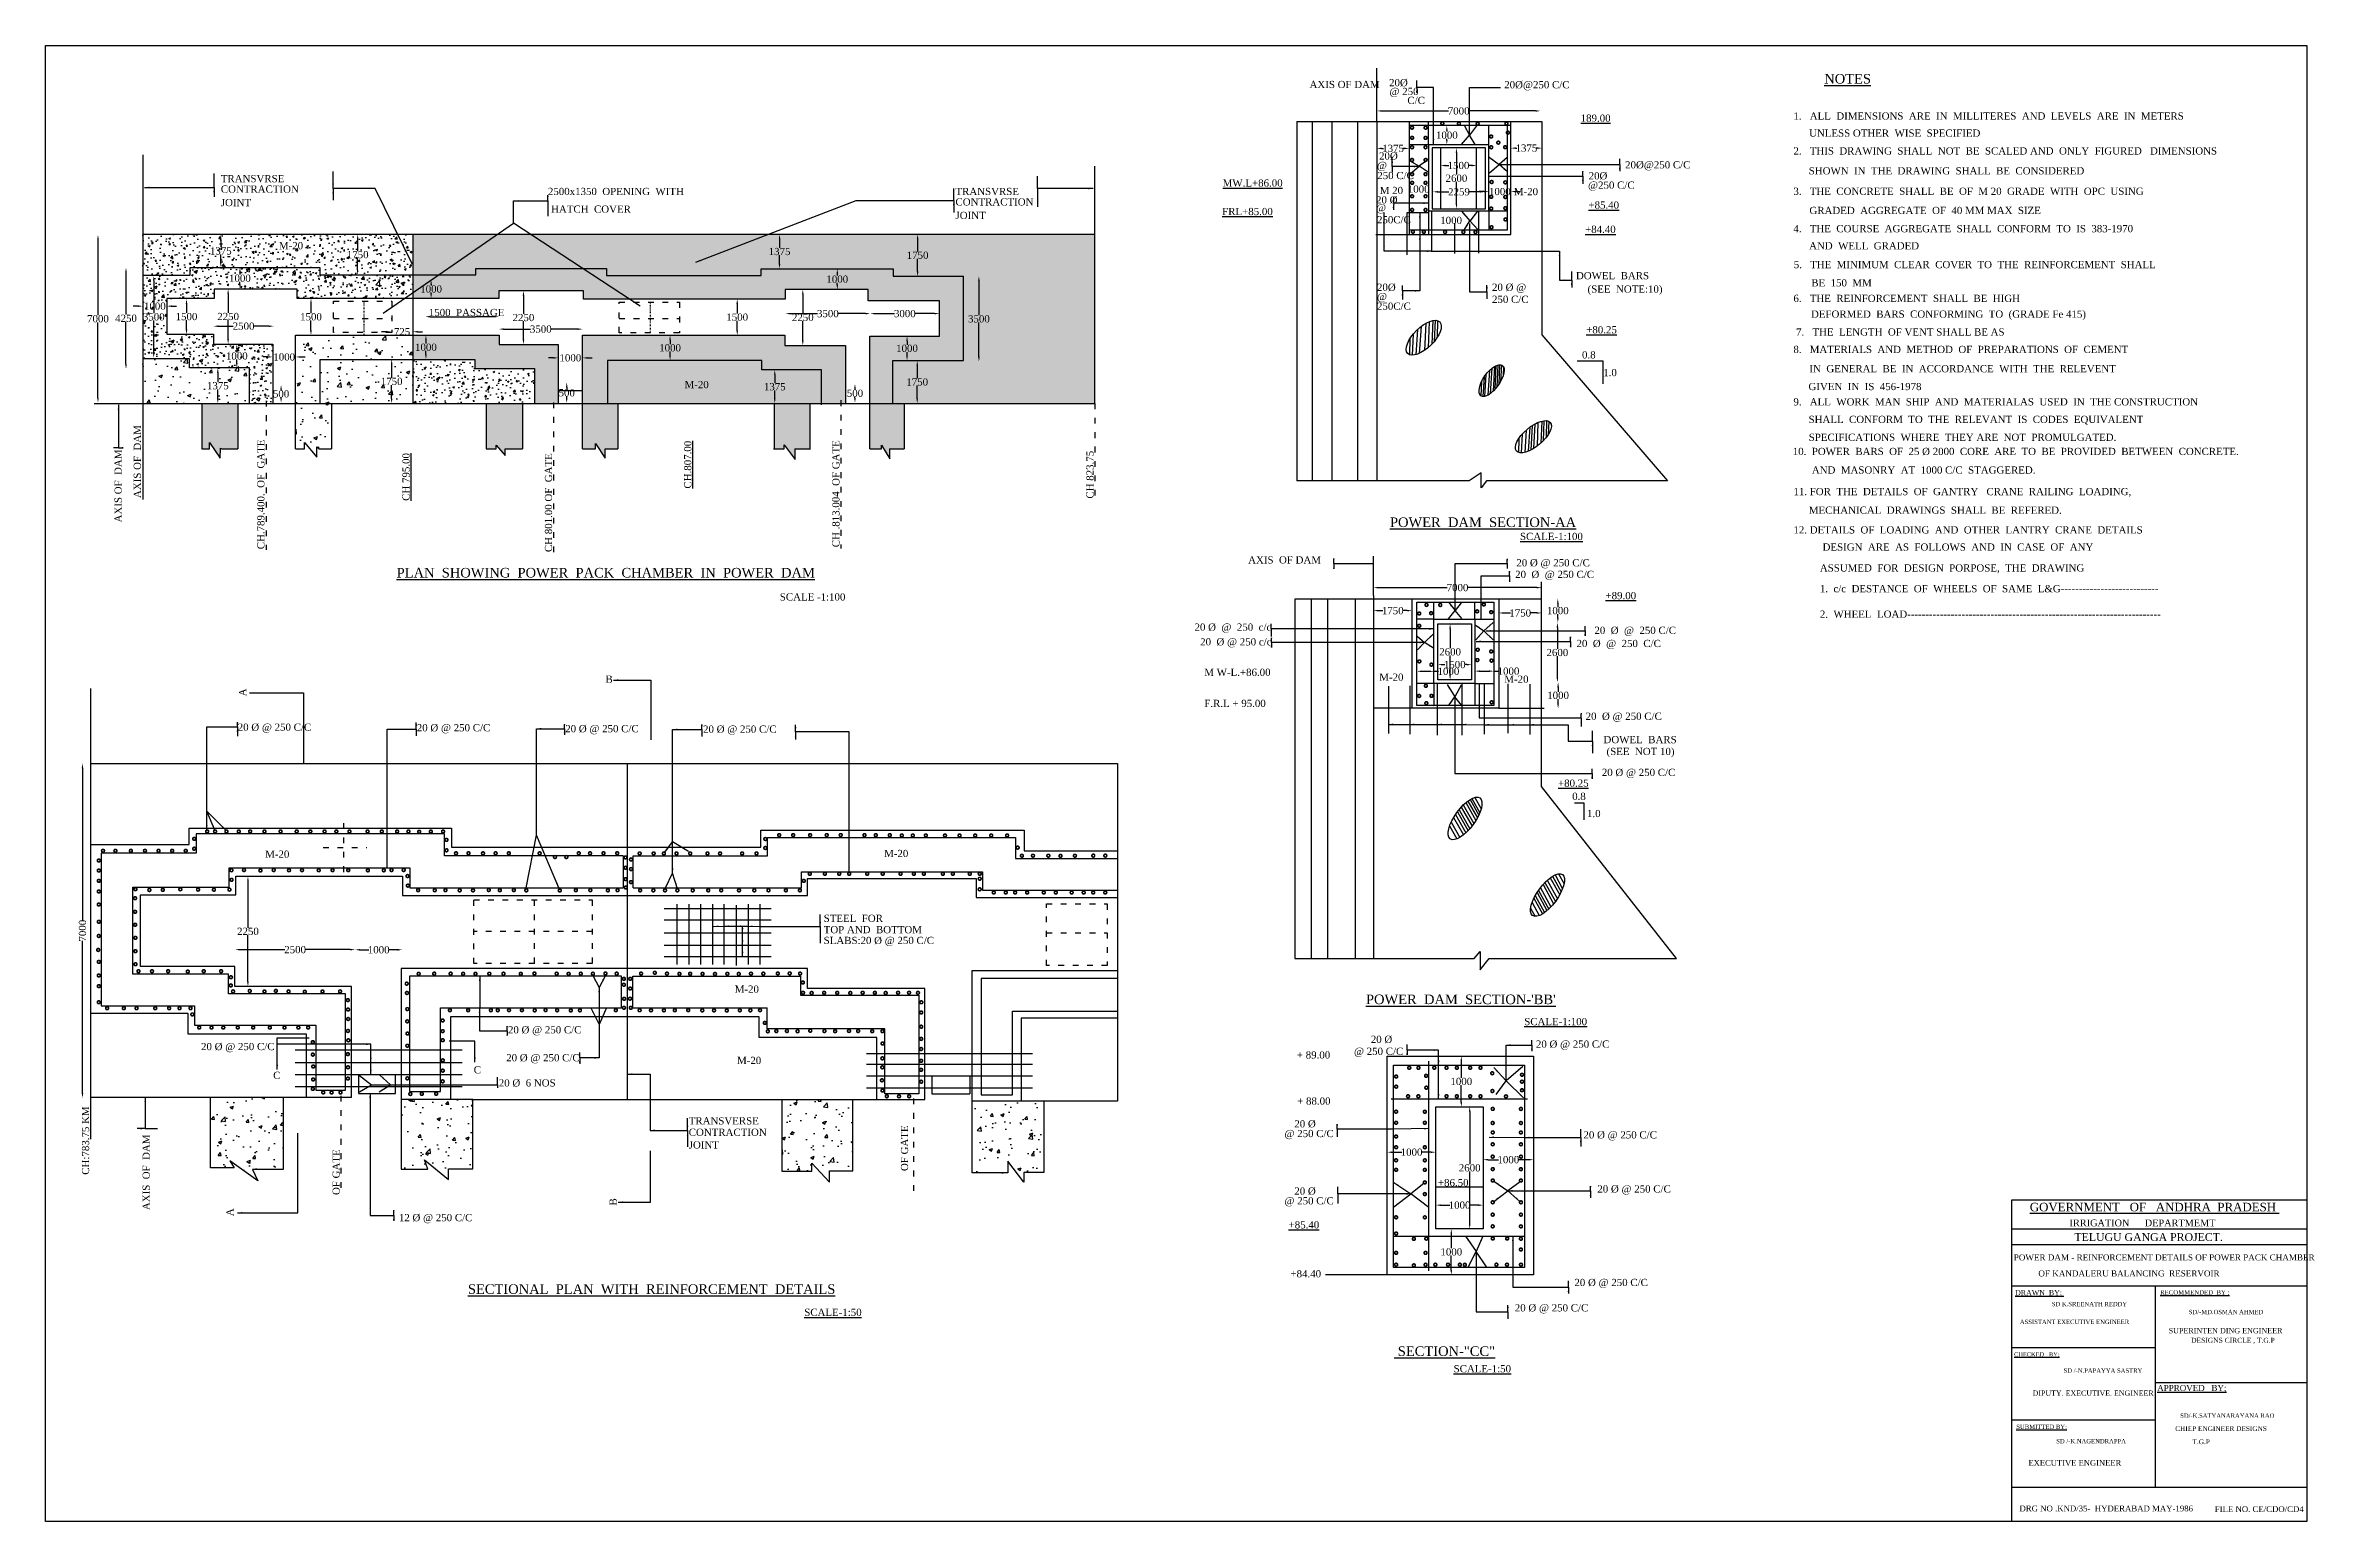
# Model space of a CAD drawing. Header units: millimetres. Extents: x 612 to 47874, y 147 to 30882.
import ezdxf

# ---------------------------------------------------------------- set-up
doc = ezdxf.new("R2010")
doc.units = ezdxf.units.MM
doc.header["$MEASUREMENT"] = 0
doc.header["$PDMODE"] = 66
doc.header["$PDSIZE"] = 170
doc.linetypes.add('ACAD_ISO03W100', pattern=[30, 12, -18])
for name, color, linetype in [('DIM', 5, 'Continuous'), ('DOT LINE', 3, 'ACAD_ISO03W100'), ('DWG. LINE', 1, 'Continuous'), ('HATCH', 2, 'Continuous'), ('TEXT', 7, 'Continuous')]:
    doc.layers.add(name, color=color, linetype=linetype)
doc.layers.add('TITLE', color=7, linetype='Continuous', lineweight=30)
doc.styles.get("Standard").update_dxf_attribs({"font": 'times.ttf', "height": 150})
doc.dimstyles.get("Standard").update_dxf_attribs({"dimtxt": 150, "dimasz": 100, "dimexe": 0.18, "dimexo": 0.0625, "dimgap": 0.09, "dimtad": 0, "dimtih": 1, "dimtoh": 1, "dimdec": 1, "dimzin": 0, "dimdsep": 46, "dimtxsty": 'Standard', "dimcen": 0.09, "dimse1": 1, "dimse2": 1, "dimclrd": 5, "dimclre": 5, "dimclrt": 4, "dimadec": 0, "dimazin": 0, "dimtfac": 1, "dimtdec": 1, "dimtofl": 0, "dimtmove": 0, "dimatfit": 3, "dimfxl": 0, "dimtolj": 1, "dimtzin": 0, "dimarcsym": 0})
pattern_1 = [(50, (0, 0), (358.63, -31.376), [37.5, -412.5]), (355, (0, 0), (-69.3757, 376.096), [30, -330]), (100.4514, (29.9, -2.6), (289.2547, 344.7198), [31.87, -350.571]), (46.1842, (0, 100), (533.6205, -82.7595), [56.25, -618.75]), (96.6356, (44.47, 93.1), (467.331, 487.059), [47.805, -525.8565]), (351.1842, (0, 100), (467.331, 487.059), [45, -495]), (21, (50, 75), (298.4535, -201.3094), [37.5, -412.5]), (326, (50, 75), (121.6577, 362.575), [30, -330]), (71.4514, (74.87, 58.22), (420.1113, 161.2652), [31.87, -350.571]), (37.5, (0, 0), (6.07993, 166.44693), [0, -326, 0, -335, 0, -331.25]), (7.5, (0, 0), (131.5348, 197.2059), [0, -191, 0, -318.5, 0, -126.25]), (327.5, (-111.5, 0), (266.9112, -11.27744), [0, -125, 0, -390, 0, -517.5]), (317.5, (-161.5, 0), (291.5931, 50.0525), [0, -162.5, 0, -259, 0, -367.5])]

msp = doc.modelspace()

# ---------------------------------------------------------------- texts
at = {"layer": 'TEXT'}
for s, height, p in [('%%UNOTES', 200, (37661.33, 30087.45)), ('AXIS OF DAM', 150, (26941.38, 29993.55)), ('20%%C ', 150, (28597.48, 30030.87)), ('@ 250', 150, (28605.78, 29848.6)), ('C/C', 150, (28978.93, 29662.19)), ('20%%C@250 C/C', 150, (30996.05, 29988.55)), ('%%U189.00', 150, (32588.16, 29292.61)), ('1.   ALL  DIMENSIONS  ARE  IN  MILLITERES  AND  LEVELS  ARE  IN  METERS', 150, (37019.25, 29336.95)), ('UNLESS OTHER  WISE  SPECIFIED', 150, (37345.06, 28981.2)), ('@', 150, (28345.86, 28307.82)), ('20%%C', 150, (28388.85, 28504.41)), ('20%%C@250 C/C', 150, (33513.64, 28321.38)), ('2.   THIS  DRAWING  SHALL  NOT  BE  SCALED AND  ONLY  FIGURED   DIMENSIONS', 150, (37019.25, 28609.77)), ('TRANSVRSE', 150, (4266.37, 28032.81)), ('CONTRACTION', 150, (4266.37, 27814.9)), ('2500x1350  OPENING  WITH', 150, (11078.2, 27766.23)), ('TRANSVRSE', 150, (19567.04, 27766.23)), ('%%UMW.L+86.00', 150, (25132.83, 27941.76)), ('250 C/C', 150, (28352.26, 28097.64)), ('M 20', 150, (28404.13, 27786.73)), ('1000', 150, (28988.21, 27814.97)), ('M-20', 150, (31197.05, 27763.56)), ('@250 C/C', 150, (32742.07, 27897.68)), ('20%%C', 150, (32754.51, 28092.38)), ('3.   THE  CONCRETE  SHALL  BE  OF  M 20  GRADE  WITH  OPC  USING', 150, (37019.25, 27769.79)), ('SHOWN  IN  THE  DRAWING  SHALL  BE  CONSIDERED', 150, (37338.56, 28196.13)), ('JOINT', 150, (4266.37, 27534.26)), ('HATCH  COVER', 150, (11144.63, 27398.41)), ('JOINT', 150, (19567.04, 27267.69)), ('CONTRACTION', 150, (19567.04, 27548.32)), ('%%UFRL+85.00', 150, (25122.32, 27348.43)), ('20 %%C', 150, (28326.35, 27591.62)), ('@', 150, (28326.35, 27424.83)), ('%%U+85.40', 150, (32750.36, 27483.43)), ('GRADED  AGGREGATE  OF  40 MM MAX  SIZE', 150, (37352.56, 27371.05)), ('250C/C', 150, (28345.86, 27177.95)), ('1000', 150, (29663.26, 27164.49)), ('%%U+84.40', 150, (32679.88, 26978.05)), ('4.   THE  COURSE  AGGREGATE  SHALL  CONFORM  TO  IS  383-1970', 150, (37019.25, 26991.89)), ('M-20', 150, (5476.42, 26636.84)), ('AND  WELL  GRADED', 150, (37346.06, 26634.55)), ('DOWEL  BARS', 150, (32489.45, 26012.53)), ('5.   THE  MINIMUM  CLEAR  COVER  TO  THE  REINFORCEMENT  SHALL', 150, (37027.25, 26243.04)), ('BE  150  MM', 150, (37391.56, 25863.94)), ('20%%C', 150, (28345.86, 25770.82)), ('250C/C', 150, (28345.86, 25377.64)), ('@', 150, (28345.86, 25576.49)), ('20 %%C @', 150, (30741.61, 25770.82)), ('250 C/C', 150, (30741.61, 25520.47)), ('(SEE  NOTE:10)', 150, (32732.42, 25734.26)), ('6.   THE  REINFORCEMENT  SHALL  BE  HIGH', 150, (37019.25, 25540.24)), ('1500  PASSAGE', 150, (8598.08, 25246.18)), ('DEFORMED  BARS  CONFORMING  TO  (GRADE Fe 415)', 150, (37385.06, 25212.38)), ('%%U+80.25', 150, (32704.4, 24886.73)), ('8.   MATERIALS  AND  METHOD  OF  PREPARATIONS  OF  CEMENT', 150, (37019.25, 24477.55)), ('7.   THE  LENGTH  OF VENT SHALL BE AS', 150, (37074.25, 24840.24)), ('0.8', 150, (32615.91, 24364.32)), ('1.0', 150, (33058.34, 23994.61)), ('IN  GENERAL  BE  IN  ACCORDANCE  WITH  THE  RELEVENT', 150, (37353.06, 24076.41)), ('M-20', 150, (13925.01, 23744.95)), ('GIVEN  IN  IS  456-1978', 150, (37333.06, 23704.15)), ('9.   ALL  WORK  MAN  SHIP  AND  MATERIALAS  USED  IN  THE CONSTRUCTION', 150, (37019.25, 23386.05)), ('SHALL  CONFORM  TO  THE  RELEVANT  IS  CODES  EQUIVALENT', 150, (37334.06, 23020.76)), ('SPECIFICATIONS  WHERE  THEY ARE  NOT  PROMULGATED.', 150, (37338.06, 22647.5)), ('10.  POWER  BARS  OF  25 %%C 2000  CORE  ARE  TO  BE  PROVIDED  BETWEEN  CONCRETE.', 150, (37005.75, 22353.49)), ('AND  MASONRY  AT  1000 C/C  STAGGERED.', 150, (37403.06, 21966)), ('11. FOR  THE  DETAILS  OF  GANTRY   CRANE  RAILING  LOADING,', 150, (37019.25, 21517.18)), ('  MECHANICAL  DRAWINGS  SHALL  BE  REFERED.', 150, (37227.56, 21130.5)), ('12. DETAILS  OF  LOADING  AND  OTHER  LANTRY  CRANE  DETAILS  ', 150, (37019.25, 20719.77)), ('%%USCALE-1:100', 150, (31325.14, 20584.01)), (' DESIGN  ARE  AS  FOLLOWS  AND  IN  CASE  OF  ANY', 150, (37570.06, 20362.59)), ('AXIS  OF DAM', 150, (25662.64, 20094.13)), ('20  %%C  @ 250 C/C', 150, (31223.62, 19793.29)), ('20 %%C @ 250 C/C', 150, (31248.4, 20035.96)), ('ASSUMED  FOR  DESIGN  PORPOSE,  THE  DRAWING', 150, (37570.06, 19927.13)), ('SCALE -1:100', 150, (15908.19, 19324)), ('%%U+89.00', 150, (33105.63, 19351.26)), ('1.  c/c  DESTANCE  OF  WHEELS  OF  SAME  L&G---------------------------', 150, (37570.06, 19495.91)), ('2.  WHEEL  LOAD----------------------------------------------------------------------', 150, (37570.06, 18965.55)), ('20 %%C  @  250  c/c', 150, (24545.91, 18695.54)), ('20  %%C @ 250 c/c', 150, (24663.41, 18389.52)), ('20  %%C  @  250  C/C', 150, (32501.7, 18354.94)), ('20  %%C  @  250 C/C', 150, (32873.89, 18628.58)), ('B', 150, (12277.2, 17612.93)), ('M W-L.+86.00', 150, (24749.41, 17754.67)), ('M-20', 150, (28393.57, 17653.31)), ('M-20', 150, (30998.9, 17611.22)), ('F.R.L + 95.00', 150, (24749.41, 17107.9)), ('20 %%C @ 250 C/C', 150, (4618.17, 16611.92)), ('20 %%C @ 250 C/C', 150, (8347.53, 16600.86)), ('20 %%C @ 250 C/C', 150, (11439.43, 16581.31)), ('20 %%C @ 250 C/C', 150, (14309.98, 16571.84)), ('20  %%C @ 250 C/C', 150, (32691.31, 16839.42)), ('DOWEL  BARS', 150, (33063.81, 16353.17)), ('(SEE  NOT 10)', 150, (33127.02, 16107.6)), ('%%U+80.25', 150, (32116.15, 15446.3)), ('20 %%C @ 250 C/C', 150, (33029.06, 15670.82)), ('0.8', 150, (32411.09, 15172.66)), ('1.0', 150, (32720.08, 14814.83)), ('M-20', 150, (5189.81, 13968.38)), ('M-20', 150, (18081.1, 13982.93)), ('STEEL  FOR', 150, (16822.08, 12632.72)), ('TOP AND  BOTTOM', 150, (16822.08, 12396.62)), ('SLABS:20 %%C @ 250 C/C', 150, (16822.08, 12172.18)), ('M-20', 150, (14969.89, 11158.81)), ('20 %%C @ 250 C/C', 150, (10246.31, 10312.08)), ('%%USCALE-1:100', 150, (31412.44, 10482.43)), ('20 %%C @ 250 C/C', 150, (3854.2, 9962.69)), ('+ 89.00', 150, (26677.52, 9787.86)), ('@ 250 C/C', 150, (27866.99, 9864.01)), ('20 %%C', 150, (28217.82, 10113.17)), ('20 %%C @ 250 C/C', 150, (31656.38, 10013.78)), ('C', 150, (5356.47, 9362.75)), ('C', 150, (9533.15, 9478.49)), ('20 %%C @ 250 C/C', 150, (10209.68, 9730.16)), ('M-20', 150, (15017.93, 9674.68)), ('20 %%C  6 NOS', 150, (10055.56, 9206.04)), ('+ 88.00', 150, (26683.92, 8828.49)), ('TRANSVERSE', 150, (14011.11, 8416.46)), ('20 %%C', 150, (26624.23, 8354.49)), ('JOINT', 150, (14011.11, 7914.92)), ('CONTRACTION', 150, (14011.11, 8177.85)), ('@ 250 C/C', 150, (26418.89, 8151.84)), ('20 %%C @ 250 C/C', 150, (32646.41, 8124.41)), ('20 %%C', 150, (26624.23, 6954.66)), ('+86.50', 150, (29615.44, 7128.87)), ('20 %%C @ 250 C/C', 150, (32935.25, 6997.58)), ('@ 250 C/C', 150, (26418.89, 6752)), ('12 %%C @ 250 C/C', 150, (7975.07, 6401.34)), ('%%U+85.40', 150, (26505.41, 6250.66)), ('+84.40', 150, (26544.34, 5231.83)), ('20 %%C @ 250 C/C', 150, (32457.45, 5051.14)), ('20 %%C @ 250 C/C', 150, (31216.37, 4522.73))]:
    msp.add_text(s, height=height, dxfattribs=at).set_placement(p)
for s, p in [('AXIS OF  DAM', (2601.58, 21457.79)), ('AXIS OF  DAM', (2201.97, 20950.42)), ('CH.789.400.  OF  GATE', (5173.82, 20391.7)), ('%%UCH 795.00', (8198.21, 21400.03)), ('CH 801.00 OF  GATE', (11165.17, 20332.86)), ('%%UCH.807.00', (14065.59, 21655.39)), ('CH .813.004  OF GATE', (17151.23, 20433.16)), ('CH 823.75', (22443.7, 21445.62)), ('A', (4797.68, 17330.32)), ('CH:783.75 KM', (1522.82, 7369.04)), ('AXIS  OF  DAM', (2786.05, 6632.32)), ('  OF GATE', (18580.1, 7332.04)), ('  OF GATE', (6743.29, 6833.21)), ('A', (4530.6, 6505.78)), ('B', (12511.24, 6728.21))]:
    msp.add_text(s, height=150, rotation=90, dxfattribs=at).set_placement(p)
at = {"layer": 'TITLE'}
for s, height, p in [('%%UPOWER  DAM  SECTION-AA', 200, (28616, 20854.14)), ('%%UPLAN  SHOWING  POWER  PACK  CHAMBER  IN  POWER  DAM', 200, (7927.92, 19803.37)), ("%%UPOWER  DAM  SECTION-'BB'", 200, (28116.12, 10920.58)), ('IRRIGATION      DEPARTMEMT ', 141.4525, (42770.69, 6294.97)), ('TELUGU GANGA PROJECT.', 162.7206, (42871.34, 5989.68)), ('POWER DAM - REINFORCEMENT DETAILS OF POWER PACK CHAMBER', 125.2969, (41608.07, 5584.91)), ('OF KANDALERU BALANCING  RESERVOIR', 125.2969, (42120.57, 5251.24)), ('%%USECTIONAL  PLAN  WITH  REINFORCEMENT  DETAILS', 200, (9411.99, 4887.92)), ('%%UDRAWN  BY; ', 107.4466, (41637.75, 4859.62)), ('%%URECOMMENDED  BY :', 92.2083, (44656.36, 4872.85)), ('%%USCALE-1:50', 150, (16417.15, 4429.87)), ('ASSISTANT EXECUTIVE ENGINEER', 90.3724, (41735.3, 4260.09)), ('SD K.SREENATH REDDY', 90.0085, (42400.63, 4631.75)), ('SD/-MD.OSMAN AHMED', 90.0085, (45254.75, 4465.85)), ('%%U SECTION-"CC"', 200, (28703.93, 3595.61)), ('SUPERINTEN DING ENGINEER', 110.0186, (44834.61, 4067.64)), ('DESIGNS CIRCLE , T.G.P', 102.1601, (45303.05, 3871.22)), ('%%USCALE-1:50', 150, (29941.94, 3254.87)), ('%%UCHECKED   BY;', 86.7843, (41615.9, 3585.29)), ('SD /-N.PAPAYYA SASTRY', 90.0085, (42647.35, 3246.88)), ('DIPUTY. EXECUTIVE. ENGINEER', 108.027, (42001.27, 2768.63)), ('%%UAPPROVED   BY;', 123.9768, (44597.27, 2866.54)), ('SD/-K.SATYANARAYANA RAO', 90.0085, (45074.64, 2308.27)), ('%%USUBMITTED BY;', 90.3724, (41661.48, 2075.48)), ('CHIEP ENGINEER DESIGNS', 99.1815, (44970.26, 2033.34)), ('EXECUTIVE ENGINEER ', 117.8771, (41914.45, 1310.08)), ('SD /-K.NAGENDRAPPA', 90.0085, (42493.13, 1776.56)), ('T.G.P', 99.181, (45331, 1760.11)), ('DRG NO .KND/35-  HYDERABAD MAY-1986', 120.9903, (41727.28, 359.71)), ('FILE NO. CE/CDO/CD4', 120.9903, (45794.78, 346.71))]:
    msp.add_text(s, height=height, dxfattribs=at).set_placement(p)
at = {"layer": 'TITLE', "lineweight": 30}
msp.add_text('%%UGOVERNMENT   OF   ANDHRA  PRADESH ', height=177.7002, dxfattribs=at).set_placement((41942.14, 6607.13))

# ---------------------------------------------------------------- blocks, each defined once
blk = doc.blocks.new('*D2')
at = {"layer": 'Defpoints', "color": 0}
for p in [(4563, 12055), (7063, 12055), (7063, 12055)]:
    blk.add_point(p, dxfattribs=at)
at = {"layer": 'DIM', "color": 5, "lineweight": -2}
for p, q in [((4663, 12055), (5598, 12055)), ((6963, 12055), (6028, 12055))]:
    blk.add_line(p, q, dxfattribs=at)
at = {"layer": 'DIM', "color": 5}
for points in [[(4663, 12072), (4663, 12039), (4563, 12055)], [(6963, 12072), (6963, 12039), (7063, 12055)]]:
    blk.add_solid(points, dxfattribs=at)
at = {"layer": 'DIM', "color": 4, "insert": (5813, 12055), "char_height": 150, "attachment_point": 5}
blk.add_mtext('\\A1;2500', dxfattribs=at)
blk = doc.blocks.new('*D3')
at = {"layer": 'Defpoints', "color": 0}
for p in [(4259, 26940), (4259, 26265), (4265, 26265)]:
    blk.add_point(p, dxfattribs=at)
at = {"layer": 'DIM', "color": 5, "lineweight": -2}
for p, q in [((4265, 26840), (4265, 26679)), ((4265, 26365), (4265, 26526))]:
    blk.add_line(p, q, dxfattribs=at)
at = {"layer": 'DIM', "color": 5}
for points in [[(4248, 26840), (4281, 26840), (4265, 26940)], [(4248, 26365), (4281, 26365), (4265, 26265)]]:
    blk.add_solid(points, dxfattribs=at)
at = {"layer": 'DIM', "color": 4, "insert": (4265, 26602), "char_height": 150, "attachment_point": 5}
blk.add_mtext('\\A1;1375', dxfattribs=at)
blk = doc.blocks.new('*D4')
at = {"layer": 'Defpoints', "color": 0}
for p in [(2870, 26081), (2869, 24377), (2870, 24377)]:
    blk.add_point(p, dxfattribs=at)
at = {"layer": 'DIM', "color": 5, "lineweight": -2}
for p, q in [((2869, 25981), (2869, 25305)), ((2869, 24477), (2869, 25153))]:
    blk.add_line(p, q, dxfattribs=at)
at = {"layer": 'DIM', "color": 5}
for points in [[(2852, 25981), (2885, 25981), (2869, 26081)], [(2852, 24477), (2885, 24477), (2869, 24377)]]:
    blk.add_solid(points, dxfattribs=at)
at = {"layer": 'DIM', "color": 4, "insert": (2869, 25229), "char_height": 150, "attachment_point": 5}
blk.add_mtext('\\A1;3500', dxfattribs=at)
blk = doc.blocks.new('*D5')
at = {"layer": 'Defpoints', "color": 0}
for p in [(2643, 25453), (2643, 25453), (3140, 25453)]:
    blk.add_point(p, dxfattribs=at)
at = {"layer": 'DIM', "color": 5, "lineweight": -2}
for p, q in [((2543, 25453), (2443, 25453)), ((3240, 25453), (3340, 25453))]:
    blk.add_line(p, q, dxfattribs=at)
at = {"layer": 'DIM', "color": 5}
for points in [[(2543, 25470), (2543, 25437), (2643, 25453)], [(3240, 25470), (3240, 25437), (3140, 25453)]]:
    blk.add_solid(points, dxfattribs=at)
at = {"layer": 'DIM', "color": 4, "insert": (2892, 25453), "char_height": 150, "attachment_point": 5}
blk.add_mtext('\\A1;1000', dxfattribs=at)
blk = doc.blocks.new('*D6')
at = {"layer": 'Defpoints', "color": 0}
for p in [(2506, 26255), (2291, 24144), (2506, 24144)]:
    blk.add_point(p, dxfattribs=at)
at = {"layer": 'DIM', "color": 5, "lineweight": -2}
for p, q in [((2291, 26155), (2291, 25276)), ((2291, 24244), (2291, 25123))]:
    blk.add_line(p, q, dxfattribs=at)
at = {"layer": 'DIM', "color": 5}
for points in [[(2274, 26155), (2308, 26155), (2291, 26255)], [(2274, 24244), (2308, 24244), (2291, 24144)]]:
    blk.add_solid(points, dxfattribs=at)
at = {"layer": 'DIM', "color": 4, "insert": (2291, 25199), "char_height": 150, "attachment_point": 5}
blk.add_mtext('\\A1;4250', dxfattribs=at)
blk = doc.blocks.new('*D7')
at = {"layer": 'Defpoints', "color": 0}
for p in [(1779, 26938), (1707, 23444), (1779, 23444)]:
    blk.add_point(p, dxfattribs=at)
at = {"layer": 'DIM', "color": 5, "lineweight": -2}
for p, q in [((1707, 26838), (1707, 25268)), ((1707, 23544), (1707, 25115))]:
    blk.add_line(p, q, dxfattribs=at)
at = {"layer": 'DIM', "color": 5}
for points in [[(1691, 26838), (1724, 26838), (1707, 26938)], [(1691, 23544), (1724, 23544), (1707, 23444)]]:
    blk.add_solid(points, dxfattribs=at)
at = {"layer": 'DIM', "color": 4, "insert": (1707, 25191), "char_height": 150, "attachment_point": 5}
blk.add_mtext('\\A1;7000', dxfattribs=at)
blk = doc.blocks.new('*D8')
at = {"layer": 'Defpoints', "color": 0}
for p in [(3551, 25603), (3551, 24867), (3551, 24867)]:
    blk.add_point(p, dxfattribs=at)
at = {"layer": 'DIM', "color": 5, "lineweight": -2}
for p, q in [((3551, 25503), (3551, 25311)), ((3551, 24967), (3551, 25159))]:
    blk.add_line(p, q, dxfattribs=at)
at = {"layer": 'DIM', "color": 5}
for points in [[(3534, 25503), (3568, 25503), (3551, 25603)], [(3534, 24967), (3568, 24967), (3551, 24867)]]:
    blk.add_solid(points, dxfattribs=at)
at = {"layer": 'DIM', "color": 4, "insert": (3551, 25235), "char_height": 150, "attachment_point": 5}
blk.add_mtext('\\A1;1500', dxfattribs=at)
blk = doc.blocks.new('*D9')
at = {"layer": 'Defpoints', "color": 0}
for p in [(4112, 25036), (5367, 25036), (5367, 25036)]:
    blk.add_point(p, dxfattribs=at)
at = {"layer": 'DIM', "color": 5, "lineweight": -2}
for p, q in [((4212, 25036), (4524, 25036)), ((5267, 25036), (4955, 25036))]:
    blk.add_line(p, q, dxfattribs=at)
at = {"layer": 'DIM', "color": 5}
for points in [[(4212, 25052), (4212, 25019), (4112, 25036)], [(5267, 25052), (5267, 25019), (5367, 25036)]]:
    blk.add_solid(points, dxfattribs=at)
at = {"layer": 'DIM', "color": 4, "insert": (4740, 25036), "char_height": 150, "attachment_point": 5}
blk.add_mtext('\\A1;2500', dxfattribs=at)
blk = doc.blocks.new('*D10')
at = {"layer": 'Defpoints', "color": 0}
for p in [(4418, 25810), (4418, 25810), (4418, 24664)]:
    blk.add_point(p, dxfattribs=at)
at = {"layer": 'DIM', "color": 5, "lineweight": -2}
for p, q in [((4418, 25710), (4418, 25313)), ((4418, 24764), (4418, 25160))]:
    blk.add_line(p, q, dxfattribs=at)
at = {"layer": 'DIM', "color": 5}
for points in [[(4401, 25710), (4435, 25710), (4418, 25810)], [(4401, 24764), (4435, 24764), (4418, 24664)]]:
    blk.add_solid(points, dxfattribs=at)
at = {"layer": 'DIM', "color": 4, "insert": (4418, 25237), "char_height": 150, "attachment_point": 5}
blk.add_mtext('\\A1;2250', dxfattribs=at)
blk = doc.blocks.new('*D11')
at = {"layer": 'Defpoints', "color": 0}
for p in [(4664, 26258), (4664, 25810), (4664, 25810)]:
    blk.add_point(p, dxfattribs=at)
at = {"layer": 'DIM', "color": 5, "lineweight": -2}
for p, q in [((4664, 26158), (4664, 26110)), ((4664, 25910), (4664, 25958))]:
    blk.add_line(p, q, dxfattribs=at)
at = {"layer": 'DIM', "color": 5}
for points in [[(4647, 26158), (4681, 26158), (4664, 26258)], [(4647, 25910), (4681, 25910), (4664, 25810)]]:
    blk.add_solid(points, dxfattribs=at)
at = {"layer": 'DIM', "color": 4, "insert": (4664, 26034), "char_height": 150, "attachment_point": 5}
blk.add_mtext('\\A1;1000', dxfattribs=at)
blk = doc.blocks.new('*D12')
at = {"layer": 'Defpoints', "color": 0}
for p in [(7116, 26948), (7116, 26102), (7116, 26102)]:
    blk.add_point(p, dxfattribs=at)
at = {"layer": 'DIM', "color": 5, "lineweight": -2}
for p, q in [((7116, 26848), (7116, 26602)), ((7116, 26202), (7116, 26449))]:
    blk.add_line(p, q, dxfattribs=at)
at = {"layer": 'DIM', "color": 5}
for points in [[(7099, 26848), (7133, 26848), (7116, 26948)], [(7099, 26202), (7133, 26202), (7116, 26102)]]:
    blk.add_solid(points, dxfattribs=at)
at = {"layer": 'DIM', "color": 4, "insert": (7116, 26525), "char_height": 150, "attachment_point": 5}
blk.add_mtext('\\A1;1750', dxfattribs=at)
blk = doc.blocks.new('*D13')
at = {"layer": 'Defpoints', "color": 0}
for p in [(6144, 25615), (6144, 24848), (6144, 24848)]:
    blk.add_point(p, dxfattribs=at)
at = {"layer": 'DIM', "color": 5, "lineweight": -2}
for p, q in [((6144, 25515), (6144, 25308)), ((6144, 24948), (6144, 25155))]:
    blk.add_line(p, q, dxfattribs=at)
at = {"layer": 'DIM', "color": 5}
for points in [[(6127, 25515), (6160, 25515), (6144, 25615)], [(6127, 24948), (6160, 24948), (6144, 24848)]]:
    blk.add_solid(points, dxfattribs=at)
at = {"layer": 'DIM', "color": 4, "insert": (6144, 25231), "char_height": 150, "attachment_point": 5}
blk.add_mtext('\\A1;1500', dxfattribs=at)
blk = doc.blocks.new('*D14')
at = {"layer": 'Defpoints', "color": 0}
for p in [(5347, 24395), (5825, 24395), (5825, 24395)]:
    blk.add_point(p, dxfattribs=at)
at = {"layer": 'DIM', "color": 5, "lineweight": -2}
for p, q in [((5247, 24395), (5147, 24395)), ((5925, 24395), (6025, 24395))]:
    blk.add_line(p, q, dxfattribs=at)
at = {"layer": 'DIM', "color": 5}
for points in [[(5247, 24412), (5247, 24379), (5347, 24395)], [(5925, 24412), (5925, 24379), (5825, 24395)]]:
    blk.add_solid(points, dxfattribs=at)
at = {"layer": 'DIM', "color": 4, "insert": (5586, 24395), "char_height": 150, "attachment_point": 5}
blk.add_mtext('\\A1;1000', dxfattribs=at)
blk = doc.blocks.new('*D15')
at = {"layer": 'Defpoints', "color": 0}
for p in [(5489, 23812), (5521, 23812), (5489, 23440)]:
    blk.add_point(p, dxfattribs=at)
at = {"layer": 'DIM', "color": 5, "lineweight": -2}
for p, q in [((5521, 23712), (5521, 23703)), ((5521, 23540), (5521, 23550))]:
    blk.add_line(p, q, dxfattribs=at)
at = {"layer": 'DIM', "color": 5}
for points in [[(5504, 23712), (5537, 23712), (5521, 23812)], [(5504, 23540), (5537, 23540), (5521, 23440)]]:
    blk.add_solid(points, dxfattribs=at)
at = {"layer": 'DIM', "color": 4, "insert": (5521, 23626), "char_height": 150, "attachment_point": 5}
blk.add_mtext('\\A1;500', dxfattribs=at)
blk = doc.blocks.new('*D16')
at = {"layer": 'Defpoints', "color": 0}
for p in [(4203, 24166), (4203, 23428), (4203, 23428)]:
    blk.add_point(p, dxfattribs=at)
at = {"layer": 'DIM', "color": 5, "lineweight": -2}
for p, q in [((4203, 24066), (4203, 23874)), ((4203, 23528), (4203, 23720))]:
    blk.add_line(p, q, dxfattribs=at)
at = {"layer": 'DIM', "color": 5}
for points in [[(4186, 24066), (4220, 24066), (4203, 24166)], [(4186, 23528), (4220, 23528), (4203, 23428)]]:
    blk.add_solid(points, dxfattribs=at)
at = {"layer": 'DIM', "color": 4, "insert": (4203, 23797), "char_height": 150, "attachment_point": 5}
blk.add_mtext('\\A1;1375', dxfattribs=at)
blk = doc.blocks.new('*D17')
at = {"layer": 'Defpoints', "color": 0}
for p in [(4599, 24664), (4599, 24166), (4599, 24166)]:
    blk.add_point(p, dxfattribs=at)
at = {"layer": 'DIM', "color": 5, "lineweight": -2}
for p, q in [((4599, 24564), (4599, 24491)), ((4599, 24266), (4599, 24339))]:
    blk.add_line(p, q, dxfattribs=at)
at = {"layer": 'DIM', "color": 5}
for points in [[(4582, 24564), (4615, 24564), (4599, 24664)], [(4582, 24266), (4615, 24266), (4599, 24166)]]:
    blk.add_solid(points, dxfattribs=at)
at = {"layer": 'DIM', "color": 4, "insert": (4599, 24415), "char_height": 150, "attachment_point": 5}
blk.add_mtext('\\A1;1000', dxfattribs=at)
blk = doc.blocks.new('*D18')
at = {"layer": 'Defpoints', "color": 0}
for p in [(7824, 24345), (7824, 23428), (7824, 23428)]:
    blk.add_point(p, dxfattribs=at)
at = {"layer": 'DIM', "color": 5, "lineweight": -2}
for p, q in [((7824, 24245), (7824, 23963)), ((7824, 23528), (7824, 23810))]:
    blk.add_line(p, q, dxfattribs=at)
at = {"layer": 'DIM', "color": 5}
for points in [[(7807, 24245), (7841, 24245), (7824, 24345)], [(7807, 23528), (7841, 23528), (7824, 23428)]]:
    blk.add_solid(points, dxfattribs=at)
at = {"layer": 'DIM', "color": 4, "insert": (7824, 23886), "char_height": 150, "attachment_point": 5}
blk.add_mtext('\\A1;1750', dxfattribs=at)
blk = doc.blocks.new('*D19')
at = {"layer": 'Defpoints', "color": 0}
for p in [(8470, 24848), (8470, 24345), (8538, 24345)]:
    blk.add_point(p, dxfattribs=at)
at = {"layer": 'DIM', "color": 5, "lineweight": -2}
for p, q in [((8538, 24748), (8538, 24673)), ((8538, 24445), (8538, 24520))]:
    blk.add_line(p, q, dxfattribs=at)
at = {"layer": 'DIM', "color": 5}
for points in [[(8521, 24748), (8554, 24748), (8538, 24848)], [(8521, 24445), (8554, 24445), (8538, 24345)]]:
    blk.add_solid(points, dxfattribs=at)
at = {"layer": 'DIM', "color": 4, "insert": (8538, 24596), "char_height": 150, "attachment_point": 5}
blk.add_mtext('\\A1;1000', dxfattribs=at)
blk = doc.blocks.new('*D20')
at = {"layer": 'Defpoints', "color": 0}
for p in [(7814, 24920), (8265, 24920), (8265, 24920)]:
    blk.add_point(p, dxfattribs=at)
at = {"layer": 'DIM', "color": 5, "lineweight": -2}
for p, q in [((7714, 24920), (7614, 24920)), ((8365, 24920), (8465, 24920))]:
    blk.add_line(p, q, dxfattribs=at)
at = {"layer": 'DIM', "color": 5}
for points in [[(7714, 24937), (7714, 24903), (7814, 24920)], [(8365, 24937), (8365, 24903), (8265, 24920)]]:
    blk.add_solid(points, dxfattribs=at)
at = {"layer": 'DIM', "color": 4, "insert": (8040, 24920), "char_height": 150, "attachment_point": 5}
blk.add_mtext('\\A1;725', dxfattribs=at)
blk = doc.blocks.new('*D21')
at = {"layer": 'Defpoints', "color": 0}
for p in [(8646, 26005), (8646, 25615), (8646, 25615)]:
    blk.add_point(p, dxfattribs=at)
at = {"layer": 'DIM', "color": 5, "lineweight": -2}
for p, q in [((8646, 25905), (8646, 25886)), ((8646, 25715), (8646, 25734))]:
    blk.add_line(p, q, dxfattribs=at)
at = {"layer": 'DIM', "color": 5}
for points in [[(8629, 25905), (8662, 25905), (8646, 26005)], [(8629, 25715), (8662, 25715), (8646, 25615)]]:
    blk.add_solid(points, dxfattribs=at)
at = {"layer": 'DIM', "color": 4, "insert": (8646, 25810), "char_height": 150, "attachment_point": 5}
blk.add_mtext('\\A1;1000', dxfattribs=at)
blk = doc.blocks.new('*D22')
at = {"layer": 'Defpoints', "color": 0}
for p in [(10569, 25774), (10569, 24657), (10569, 24657)]:
    blk.add_point(p, dxfattribs=at)
at = {"layer": 'DIM', "color": 5, "lineweight": -2}
for p, q in [((10569, 25674), (10569, 25292)), ((10569, 24757), (10569, 25139))]:
    blk.add_line(p, q, dxfattribs=at)
at = {"layer": 'DIM', "color": 5}
for points in [[(10553, 25674), (10586, 25674), (10569, 25774)], [(10553, 24757), (10586, 24757), (10569, 24657)]]:
    blk.add_solid(points, dxfattribs=at)
at = {"layer": 'DIM', "color": 4, "insert": (10569, 25215), "char_height": 150, "attachment_point": 5}
blk.add_mtext('\\A1;2250', dxfattribs=at)
blk = doc.blocks.new('*D23')
at = {"layer": 'Defpoints', "color": 0}
for p in [(10060, 24956), (11801, 24975), (11801, 24956)]:
    blk.add_point(p, dxfattribs=at)
at = {"layer": 'DIM', "color": 5, "lineweight": -2}
for p, q in [((10160, 24975), (10717, 24975)), ((11701, 24975), (11144, 24975))]:
    blk.add_line(p, q, dxfattribs=at)
at = {"layer": 'DIM', "color": 5}
for points in [[(10160, 24991), (10160, 24958), (10060, 24975)], [(11701, 24991), (11701, 24958), (11801, 24975)]]:
    blk.add_solid(points, dxfattribs=at)
at = {"layer": 'DIM', "color": 4, "insert": (10930, 24975), "char_height": 150, "attachment_point": 5}
blk.add_mtext('\\A1;3500', dxfattribs=at)
blk = doc.blocks.new('*D24')
at = {"layer": 'Defpoints', "color": 0}
for p in [(11293, 24324), (11800, 24376), (11800, 24324)]:
    blk.add_point(p, dxfattribs=at)
at = {"layer": 'DIM', "color": 5, "lineweight": -2}
for p, q in [((11193, 24376), (11093, 24376)), ((11900, 24376), (12000, 24376))]:
    blk.add_line(p, q, dxfattribs=at)
at = {"layer": 'DIM', "color": 5}
for points in [[(11193, 24392), (11193, 24359), (11293, 24376)], [(11900, 24392), (11900, 24359), (11800, 24376)]]:
    blk.add_solid(points, dxfattribs=at)
at = {"layer": 'DIM', "color": 4, "insert": (11546, 24376), "char_height": 150, "attachment_point": 5}
blk.add_mtext('\\A1;1000', dxfattribs=at)
blk = doc.blocks.new('*D25')
at = {"layer": 'Defpoints', "color": 0}
for p in [(11443, 23865), (11470, 23865), (11443, 23434)]:
    blk.add_point(p, dxfattribs=at)
at = {"layer": 'DIM', "color": 5, "lineweight": -2}
for p, q in [((11470, 23765), (11470, 23726)), ((11470, 23534), (11470, 23573))]:
    blk.add_line(p, q, dxfattribs=at)
at = {"layer": 'DIM', "color": 5}
for points in [[(11454, 23765), (11487, 23765), (11470, 23865)], [(11454, 23534), (11487, 23534), (11470, 23434)]]:
    blk.add_solid(points, dxfattribs=at)
at = {"layer": 'DIM', "color": 4, "insert": (11470, 23649), "char_height": 150, "attachment_point": 5}
blk.add_mtext('\\A1;500', dxfattribs=at)
blk = doc.blocks.new('*D26')
at = {"layer": 'Defpoints', "color": 0}
for p in [(15803, 24124), (15803, 23428), (15803, 23428)]:
    blk.add_point(p, dxfattribs=at)
at = {"layer": 'DIM', "color": 5, "lineweight": -2}
for p, q in [((15803, 24024), (15803, 23853)), ((15803, 23528), (15803, 23699))]:
    blk.add_line(p, q, dxfattribs=at)
at = {"layer": 'DIM', "color": 5}
for points in [[(15787, 24024), (15820, 24024), (15803, 24124)], [(15787, 23528), (15820, 23528), (15803, 23428)]]:
    blk.add_solid(points, dxfattribs=at)
at = {"layer": 'DIM', "color": 4, "insert": (15803, 23776), "char_height": 150, "attachment_point": 5}
blk.add_mtext('\\A1;1375', dxfattribs=at)
blk = doc.blocks.new('*D27')
at = {"layer": 'Defpoints', "color": 0}
for p in [(13623, 24846), (13623, 24324), (13623, 24324)]:
    blk.add_point(p, dxfattribs=at)
at = {"layer": 'DIM', "color": 5, "lineweight": -2}
for p, q in [((13623, 24746), (13623, 24661)), ((13623, 24424), (13623, 24508))]:
    blk.add_line(p, q, dxfattribs=at)
at = {"layer": 'DIM', "color": 5}
for points in [[(13606, 24746), (13639, 24746), (13623, 24846)], [(13606, 24424), (13639, 24424), (13623, 24324)]]:
    blk.add_solid(points, dxfattribs=at)
at = {"layer": 'DIM', "color": 4, "insert": (13623, 24585), "char_height": 150, "attachment_point": 5}
blk.add_mtext('\\A1;1000', dxfattribs=at)
blk = doc.blocks.new('*D28')
at = {"layer": 'Defpoints', "color": 0}
for p in [(15021, 25601), (15021, 24846), (15021, 24846)]:
    blk.add_point(p, dxfattribs=at)
at = {"layer": 'DIM', "color": 5, "lineweight": -2}
for p, q in [((15021, 25501), (15021, 25300)), ((15021, 24946), (15021, 25147))]:
    blk.add_line(p, q, dxfattribs=at)
at = {"layer": 'DIM', "color": 5}
for points in [[(15005, 25501), (15038, 25501), (15021, 25601)], [(15005, 24946), (15038, 24946), (15021, 24846)]]:
    blk.add_solid(points, dxfattribs=at)
at = {"layer": 'DIM', "color": 4, "insert": (15021, 25223), "char_height": 150, "attachment_point": 5}
blk.add_mtext('\\A1;1500', dxfattribs=at)
blk = doc.blocks.new('*D29')
at = {"layer": 'Defpoints', "color": 0}
for p in [(16387, 25799), (16387, 24635), (16387, 24635)]:
    blk.add_point(p, dxfattribs=at)
at = {"layer": 'DIM', "color": 5, "lineweight": -2}
for p, q in [((16387, 25699), (16387, 25293)), ((16387, 24735), (16387, 25141))]:
    blk.add_line(p, q, dxfattribs=at)
at = {"layer": 'DIM', "color": 5}
for points in [[(16370, 25699), (16404, 25699), (16387, 25799)], [(16370, 24735), (16404, 24735), (16387, 24635)]]:
    blk.add_solid(points, dxfattribs=at)
at = {"layer": 'DIM', "color": 4, "insert": (16387, 25217), "char_height": 150, "attachment_point": 5}
blk.add_mtext('\\A1;2250', dxfattribs=at)
blk = doc.blocks.new('*D30')
at = {"layer": 'Defpoints', "color": 0}
for p in [(16025, 25297), (17793, 25297), (17793, 25297)]:
    blk.add_point(p, dxfattribs=at)
at = {"layer": 'DIM', "color": 5, "lineweight": -2}
for p, q in [((16125, 25297), (16696, 25297)), ((17693, 25297), (17122, 25297))]:
    blk.add_line(p, q, dxfattribs=at)
at = {"layer": 'DIM', "color": 5}
for points in [[(16125, 25314), (16125, 25281), (16025, 25297)], [(17693, 25314), (17693, 25281), (17793, 25297)]]:
    blk.add_solid(points, dxfattribs=at)
at = {"layer": 'DIM', "color": 4, "insert": (16909, 25297), "char_height": 150, "attachment_point": 5}
blk.add_mtext('\\A1;3500', dxfattribs=at)
blk = doc.blocks.new('*D31')
at = {"layer": 'Defpoints', "color": 0}
for p in [(17793, 25297), (19232, 25297), (19232, 25297)]:
    blk.add_point(p, dxfattribs=at)
at = {"layer": 'DIM', "color": 5, "lineweight": -2}
for p, q in [((17893, 25297), (18299, 25297)), ((19132, 25297), (18726, 25297))]:
    blk.add_line(p, q, dxfattribs=at)
at = {"layer": 'DIM', "color": 5}
for points in [[(17893, 25314), (17893, 25281), (17793, 25297)], [(19132, 25314), (19132, 25281), (19232, 25297)]]:
    blk.add_solid(points, dxfattribs=at)
at = {"layer": 'DIM', "color": 4, "insert": (18512, 25297), "char_height": 150, "attachment_point": 5}
blk.add_mtext('\\A1;3000', dxfattribs=at)
blk = doc.blocks.new('*D32')
at = {"layer": 'Defpoints', "color": 0}
for p in [(18547, 24827), (18547, 24321), (18558, 24321)]:
    blk.add_point(p, dxfattribs=at)
at = {"layer": 'DIM', "color": 5, "lineweight": -2}
for p, q in [((18558, 24727), (18558, 24650)), ((18558, 24421), (18558, 24498))]:
    blk.add_line(p, q, dxfattribs=at)
at = {"layer": 'DIM', "color": 5}
for points in [[(18542, 24727), (18575, 24727), (18558, 24827)], [(18542, 24421), (18575, 24421), (18558, 24321)]]:
    blk.add_solid(points, dxfattribs=at)
at = {"layer": 'DIM', "color": 4, "insert": (18558, 24574), "char_height": 150, "attachment_point": 5}
blk.add_mtext('\\A1;1000', dxfattribs=at)
blk = doc.blocks.new('*D33')
at = {"layer": 'Defpoints', "color": 0}
for p in [(18770, 24321), (18770, 23428), (18770, 23428)]:
    blk.add_point(p, dxfattribs=at)
at = {"layer": 'DIM', "color": 5, "lineweight": -2}
for p, q in [((18770, 24221), (18770, 23951)), ((18770, 23528), (18770, 23798))]:
    blk.add_line(p, q, dxfattribs=at)
at = {"layer": 'DIM', "color": 5}
for points in [[(18754, 24221), (18787, 24221), (18770, 24321)], [(18754, 23528), (18787, 23528), (18770, 23428)]]:
    blk.add_solid(points, dxfattribs=at)
at = {"layer": 'DIM', "color": 4, "insert": (18770, 23874), "char_height": 150, "attachment_point": 5}
blk.add_mtext('\\A1;1750', dxfattribs=at)
blk = doc.blocks.new('*D34')
at = {"layer": 'Defpoints', "color": 0}
for p in [(17379, 23837), (17474, 23837), (17379, 23440)]:
    blk.add_point(p, dxfattribs=at)
at = {"layer": 'DIM', "color": 5, "lineweight": -2}
for p, q in [((17474, 23737), (17474, 23715)), ((17474, 23540), (17474, 23562))]:
    blk.add_line(p, q, dxfattribs=at)
at = {"layer": 'DIM', "color": 5}
for points in [[(17457, 23737), (17490, 23737), (17474, 23837)], [(17457, 23540), (17490, 23540), (17474, 23440)]]:
    blk.add_solid(points, dxfattribs=at)
at = {"layer": 'DIM', "color": 4, "insert": (17474, 23638), "char_height": 150, "attachment_point": 5}
blk.add_mtext('\\A1;500', dxfattribs=at)
blk = doc.blocks.new('*D35')
at = {"layer": 'Defpoints', "color": 0}
for p in [(20093, 26075), (20055, 24301), (20093, 24301)]:
    blk.add_point(p, dxfattribs=at)
at = {"layer": 'DIM', "color": 5, "lineweight": -2}
for p, q in [((20055, 25975), (20055, 25265)), ((20055, 24401), (20055, 25112))]:
    blk.add_line(p, q, dxfattribs=at)
at = {"layer": 'DIM', "color": 5}
for points in [[(20038, 25975), (20072, 25975), (20055, 26075)], [(20038, 24401), (20072, 24401), (20055, 24301)]]:
    blk.add_solid(points, dxfattribs=at)
at = {"layer": 'DIM', "color": 4, "insert": (20055, 25188), "char_height": 150, "attachment_point": 5}
blk.add_mtext('\\A1;3500', dxfattribs=at)
blk = doc.blocks.new('*D36')
at = {"layer": 'Defpoints', "color": 0}
for p in [(18776, 26948), (18776, 26075), (18778, 26075)]:
    blk.add_point(p, dxfattribs=at)
at = {"layer": 'DIM', "color": 5, "lineweight": -2}
for p, q in [((18778, 26848), (18778, 26589)), ((18778, 26175), (18778, 26435))]:
    blk.add_line(p, q, dxfattribs=at)
at = {"layer": 'DIM', "color": 5}
for points in [[(18762, 26848), (18795, 26848), (18778, 26948)], [(18762, 26175), (18795, 26175), (18778, 26075)]]:
    blk.add_solid(points, dxfattribs=at)
at = {"layer": 'DIM', "color": 4, "insert": (18778, 26512), "char_height": 150, "attachment_point": 5}
blk.add_mtext('\\A1;1750', dxfattribs=at)
blk = doc.blocks.new('*D37')
at = {"layer": 'Defpoints', "color": 0}
for p in [(17105, 26231), (17105, 25799), (17105, 25799)]:
    blk.add_point(p, dxfattribs=at)
at = {"layer": 'DIM', "color": 5, "lineweight": -2}
for p, q in [((17105, 26131), (17105, 26092)), ((17105, 25899), (17105, 25939))]:
    blk.add_line(p, q, dxfattribs=at)
at = {"layer": 'DIM', "color": 5}
for points in [[(17089, 26131), (17122, 26131), (17105, 26231)], [(17089, 25899), (17122, 25899), (17105, 25799)]]:
    blk.add_solid(points, dxfattribs=at)
at = {"layer": 'DIM', "color": 4, "insert": (17105, 26015), "char_height": 150, "attachment_point": 5}
blk.add_mtext('\\A1;1000', dxfattribs=at)
blk = doc.blocks.new('*D38')
at = {"layer": 'Defpoints', "color": 0}
for p in [(15903, 26948), (15903, 26231), (15903, 26231)]:
    blk.add_point(p, dxfattribs=at)
at = {"layer": 'DIM', "color": 5, "lineweight": -2}
for p, q in [((15903, 26848), (15903, 26667)), ((15903, 26331), (15903, 26513))]:
    blk.add_line(p, q, dxfattribs=at)
at = {"layer": 'DIM', "color": 5}
for points in [[(15886, 26848), (15919, 26848), (15903, 26948)], [(15886, 26331), (15919, 26331), (15903, 26231)]]:
    blk.add_solid(points, dxfattribs=at)
at = {"layer": 'DIM', "color": 4, "insert": (15903, 26590), "char_height": 150, "attachment_point": 5}
blk.add_mtext('\\A1;1375', dxfattribs=at)
blk = doc.blocks.new('*D39')
at = {"layer": 'Defpoints', "color": 0}
for p in [(29510, 27837), (30598, 27837), (30598, 27833)]:
    blk.add_point(p, dxfattribs=at)
at = {"layer": 'DIM', "color": 5, "lineweight": -2}
for p, q in [((29610, 27833), (29840, 27833)), ((30498, 27833), (30268, 27833))]:
    blk.add_line(p, q, dxfattribs=at)
at = {"layer": 'DIM', "color": 5}
for points in [[(29610, 27850), (29610, 27817), (29510, 27833)], [(30498, 27850), (30498, 27817), (30598, 27833)]]:
    blk.add_solid(points, dxfattribs=at)
at = {"layer": 'DIM', "color": 4, "insert": (30054, 27833), "char_height": 150, "attachment_point": 5}
blk.add_mtext('\\A1;2259', dxfattribs=at)
blk = doc.blocks.new('*D40')
at = {"layer": 'Defpoints', "color": 0}
for p in [(29911, 28748), (29911, 27482), (30001, 27482)]:
    blk.add_point(p, dxfattribs=at)
at = {"layer": 'DIM', "color": 5, "lineweight": -2}
for p, q in [((30001, 28648), (30001, 28191)), ((30001, 27582), (30001, 28039))]:
    blk.add_line(p, q, dxfattribs=at)
at = {"layer": 'DIM', "color": 5}
for points in [[(29984, 28648), (30017, 28648), (30001, 28748)], [(29984, 27582), (30017, 27582), (30001, 27482)]]:
    blk.add_solid(points, dxfattribs=at)
at = {"layer": 'DIM', "color": 4, "insert": (30001, 28115), "char_height": 150, "attachment_point": 5}
blk.add_mtext('\\A1;2600', dxfattribs=at)
blk = doc.blocks.new('*D41')
at = {"layer": 'Defpoints', "color": 0}
for p in [(29669, 28369), (30420, 28381), (30420, 28369)]:
    blk.add_point(p, dxfattribs=at)
at = {"layer": 'DIM', "color": 5, "lineweight": -2}
for p, q in [((29769, 28381), (29840, 28381)), ((30320, 28381), (30249, 28381))]:
    blk.add_line(p, q, dxfattribs=at)
at = {"layer": 'DIM', "color": 5}
for points in [[(29769, 28398), (29769, 28364), (29669, 28381)], [(30320, 28398), (30320, 28364), (30420, 28381)]]:
    blk.add_solid(points, dxfattribs=at)
at = {"layer": 'DIM', "color": 4, "insert": (30044, 28381), "char_height": 150, "attachment_point": 5}
blk.add_mtext('\\A1;1500', dxfattribs=at)
blk = doc.blocks.new('*D42')
at = {"layer": 'Defpoints', "color": 0}
for p in [(31134, 28743), (31783, 28743), (31783, 28743)]:
    blk.add_point(p, dxfattribs=at)
at = {"layer": 'DIM', "color": 5, "lineweight": -2}
for p, q in [((31234, 28743), (31257, 28743)), ((31683, 28743), (31659, 28743))]:
    blk.add_line(p, q, dxfattribs=at)
at = {"layer": 'DIM', "color": 5}
for points in [[(31234, 28760), (31234, 28727), (31134, 28743)], [(31683, 28760), (31683, 28727), (31783, 28743)]]:
    blk.add_solid(points, dxfattribs=at)
at = {"layer": 'DIM', "color": 4, "insert": (31458, 28743), "char_height": 150, "attachment_point": 5}
blk.add_mtext('\\A1;1375', dxfattribs=at)
blk = doc.blocks.new('*D43')
at = {"layer": 'Defpoints', "color": 0}
for p in [(29801, 29212), (29801, 28812), (29801, 28812)]:
    blk.add_point(p, dxfattribs=at)
at = {"layer": 'DIM', "color": 5, "lineweight": -2}
for p, q in [((29801, 29112), (29801, 29088)), ((29801, 28912), (29801, 28935))]:
    blk.add_line(p, q, dxfattribs=at)
at = {"layer": 'DIM', "color": 5}
for points in [[(29784, 29112), (29817, 29112), (29801, 29212)], [(29784, 28912), (29817, 28912), (29801, 28812)]]:
    blk.add_solid(points, dxfattribs=at)
at = {"layer": 'DIM', "color": 4, "insert": (29801, 29012), "char_height": 150, "attachment_point": 5}
blk.add_mtext('\\A1;1000', dxfattribs=at)
blk = doc.blocks.new('*D44')
at = {"layer": 'Defpoints', "color": 0}
for p in [(28346, 28737), (29016, 28737), (29016, 28737)]:
    blk.add_point(p, dxfattribs=at)
at = {"layer": 'DIM', "color": 5, "lineweight": -2}
for p, q in [((28446, 28737), (28480, 28737)), ((28916, 28737), (28882, 28737))]:
    blk.add_line(p, q, dxfattribs=at)
at = {"layer": 'DIM', "color": 5}
for points in [[(28446, 28754), (28446, 28720), (28346, 28737)], [(28916, 28754), (28916, 28720), (29016, 28737)]]:
    blk.add_solid(points, dxfattribs=at)
at = {"layer": 'DIM', "color": 4, "insert": (28681, 28737), "char_height": 150, "attachment_point": 5}
blk.add_mtext('\\A1;1375', dxfattribs=at)
blk = doc.blocks.new('*D45')
at = {"layer": 'Defpoints', "color": 0}
for p in [(30677, 27838), (31134, 27838), (31134, 27838)]:
    blk.add_point(p, dxfattribs=at)
at = {"layer": 'DIM', "color": 5, "lineweight": -2}
for p, q in [((30577, 27838), (30477, 27838)), ((31234, 27838), (31334, 27838))]:
    blk.add_line(p, q, dxfattribs=at)
at = {"layer": 'DIM', "color": 5}
for points in [[(30577, 27855), (30577, 27821), (30677, 27838)], [(31234, 27855), (31234, 27821), (31134, 27838)]]:
    blk.add_solid(points, dxfattribs=at)
at = {"layer": 'DIM', "color": 4, "insert": (30905, 27838), "char_height": 150, "attachment_point": 5}
blk.add_mtext('\\A1;1000', dxfattribs=at)
blk = doc.blocks.new('*D46')
at = {"layer": 'Defpoints', "color": 0}
for p in [(28272, 19106), (29076, 19113), (29076, 19106)]:
    blk.add_point(p, dxfattribs=at)
at = {"layer": 'DIM', "color": 5, "lineweight": -2}
for p, q in [((28372, 19113), (28469, 19113)), ((28976, 19113), (28879, 19113))]:
    blk.add_line(p, q, dxfattribs=at)
at = {"layer": 'DIM', "color": 5}
for points in [[(28372, 19130), (28372, 19097), (28272, 19113)], [(28976, 19130), (28976, 19097), (29076, 19113)]]:
    blk.add_solid(points, dxfattribs=at)
at = {"layer": 'DIM', "color": 4, "insert": (28674, 19113), "char_height": 150, "attachment_point": 5}
blk.add_mtext('\\A1;1750', dxfattribs=at)
blk = doc.blocks.new('*D47')
at = {"layer": 'Defpoints', "color": 0}
for p in [(30884, 19065), (31775, 19065), (31775, 19065)]:
    blk.add_point(p, dxfattribs=at)
at = {"layer": 'DIM', "color": 5, "lineweight": -2}
for p, q in [((30984, 19065), (31125, 19065)), ((31675, 19065), (31534, 19065))]:
    blk.add_line(p, q, dxfattribs=at)
at = {"layer": 'DIM', "color": 5}
for points in [[(30984, 19081), (30984, 19048), (30884, 19065)], [(31675, 19081), (31675, 19048), (31775, 19065)]]:
    blk.add_solid(points, dxfattribs=at)
at = {"layer": 'DIM', "color": 4, "insert": (31329, 19065), "char_height": 150, "attachment_point": 5}
blk.add_mtext('\\A1;1750', dxfattribs=at)
blk = doc.blocks.new('*D48')
at = {"layer": 'Defpoints', "color": 0}
for p in [(32112, 19364), (32112, 18862), (32112, 18862)]:
    blk.add_point(p, dxfattribs=at)
at = {"layer": 'DIM', "color": 5, "lineweight": -2}
for p, q in [((32112, 19264), (32112, 19189)), ((32112, 18962), (32112, 19037))]:
    blk.add_line(p, q, dxfattribs=at)
at = {"layer": 'DIM', "color": 5}
for points in [[(32096, 19264), (32129, 19264), (32112, 19364)], [(32096, 18962), (32129, 18962), (32112, 18862)]]:
    blk.add_solid(points, dxfattribs=at)
at = {"layer": 'DIM', "color": 4, "insert": (32112, 19113), "char_height": 150, "attachment_point": 5}
blk.add_mtext('\\A1;1000', dxfattribs=at)
blk = doc.blocks.new('*D49')
at = {"layer": 'Defpoints', "color": 0}
for p in [(32112, 18862), (32103, 17620), (32112, 17620)]:
    blk.add_point(p, dxfattribs=at)
at = {"layer": 'DIM', "color": 5, "lineweight": -2}
for p, q in [((32103, 18762), (32103, 18317)), ((32103, 17720), (32103, 18165))]:
    blk.add_line(p, q, dxfattribs=at)
at = {"layer": 'DIM', "color": 5}
for points in [[(32087, 18762), (32120, 18762), (32103, 18862)], [(32087, 17720), (32120, 17720), (32103, 17620)]]:
    blk.add_solid(points, dxfattribs=at)
at = {"layer": 'DIM', "color": 4, "insert": (32103, 18241), "char_height": 150, "attachment_point": 5}
blk.add_mtext('\\A1;2600', dxfattribs=at)
blk = doc.blocks.new('*D50')
at = {"layer": 'Defpoints', "color": 0}
for p in [(32112, 17620), (32112, 17077), (32118, 17077)]:
    blk.add_point(p, dxfattribs=at)
at = {"layer": 'DIM', "color": 5, "lineweight": -2}
for p, q in [((32118, 17520), (32118, 17425)), ((32118, 17177), (32118, 17272))]:
    blk.add_line(p, q, dxfattribs=at)
at = {"layer": 'DIM', "color": 5}
for points in [[(32101, 17520), (32135, 17520), (32118, 17620)], [(32101, 17177), (32135, 17177), (32118, 17077)]]:
    blk.add_solid(points, dxfattribs=at)
at = {"layer": 'DIM', "color": 4, "insert": (32118, 17349), "char_height": 150, "attachment_point": 5}
blk.add_mtext('\\A1;1000', dxfattribs=at)
blk = doc.blocks.new('*D51')
at = {"layer": 'Defpoints', "color": 0}
for p in [(29178, 17852), (29529, 17852), (29529, 17850)]:
    blk.add_point(p, dxfattribs=at)
at = {"layer": 'DIM', "color": 5, "lineweight": -2}
for p, q in [((29278, 17850), (29429, 17850)), ((29529, 17850), (29629, 17850))]:
    blk.add_line(p, q, dxfattribs=at)
at = {"layer": 'DIM', "color": 5}
for points in [[(29278, 17867), (29278, 17834), (29178, 17850)], [(29429, 17867), (29429, 17834), (29529, 17850)]]:
    blk.add_solid(points, dxfattribs=at)
at = {"layer": 'DIM', "color": 4, "insert": (29834, 17850), "char_height": 150, "attachment_point": 5}
blk.add_mtext('\\A1;1000', dxfattribs=at)
blk = doc.blocks.new('*D52')
at = {"layer": 'Defpoints', "color": 0}
for p in [(29613, 17971), (30317, 17989), (30317, 17971)]:
    blk.add_point(p, dxfattribs=at)
at = {"layer": 'DIM', "color": 5, "lineweight": -2}
for p, q in [((29713, 17989), (29761, 17989)), ((30217, 17989), (30170, 17989))]:
    blk.add_line(p, q, dxfattribs=at)
at = {"layer": 'DIM', "color": 5}
for points in [[(29713, 18006), (29713, 17972), (29613, 17989)], [(30217, 18006), (30217, 17972), (30317, 17989)]]:
    blk.add_solid(points, dxfattribs=at)
at = {"layer": 'DIM', "color": 4, "insert": (29965, 17989), "char_height": 150, "attachment_point": 5}
blk.add_mtext('\\A1;1500', dxfattribs=at)
blk = doc.blocks.new('*D53')
at = {"layer": 'Defpoints', "color": 0}
for p in [(30385, 17854), (30780, 17854), (30780, 17854)]:
    blk.add_point(p, dxfattribs=at)
at = {"layer": 'DIM', "color": 5, "lineweight": -2}
for p, q in [((30485, 17854), (30680, 17854)), ((30780, 17854), (30880, 17854))]:
    blk.add_line(p, q, dxfattribs=at)
at = {"layer": 'DIM', "color": 5}
for points in [[(30485, 17871), (30485, 17837), (30385, 17854)], [(30680, 17871), (30680, 17837), (30780, 17854)]]:
    blk.add_solid(points, dxfattribs=at)
at = {"layer": 'DIM', "color": 4, "insert": (31085, 17854), "char_height": 150, "attachment_point": 5}
blk.add_mtext('\\A1;1000', dxfattribs=at)
blk = doc.blocks.new('*D54')
at = {"layer": 'Defpoints', "color": 0}
for p in [(29856, 18840), (29869, 18840), (29856, 17670)]:
    blk.add_point(p, dxfattribs=at)
at = {"layer": 'DIM', "color": 5, "lineweight": -2}
for p, q in [((29869, 18740), (29869, 18331)), ((29869, 17770), (29869, 18178))]:
    blk.add_line(p, q, dxfattribs=at)
at = {"layer": 'DIM', "color": 5}
for points in [[(29852, 18740), (29885, 18740), (29869, 18840)], [(29852, 17770), (29885, 17770), (29869, 17670)]]:
    blk.add_solid(points, dxfattribs=at)
at = {"layer": 'DIM', "color": 4, "insert": (29869, 18255), "char_height": 150, "attachment_point": 5}
blk.add_mtext('\\A1;2600', dxfattribs=at)
blk = doc.blocks.new('*D55')
at = {"layer": 'Defpoints', "color": 0}
for p in [(28272, 19592), (31775, 19592), (31775, 19592)]:
    blk.add_point(p, dxfattribs=at)
at = {"layer": 'DIM', "color": 5, "lineweight": -2}
for p, q in [((28372, 19592), (29810, 19592)), ((31675, 19592), (30237, 19592))]:
    blk.add_line(p, q, dxfattribs=at)
at = {"layer": 'DIM', "color": 5}
for points in [[(28372, 19609), (28372, 19576), (28272, 19592)], [(31675, 19609), (31675, 19576), (31775, 19592)]]:
    blk.add_solid(points, dxfattribs=at)
at = {"layer": 'DIM', "color": 4, "insert": (30023, 19592), "char_height": 150, "attachment_point": 5}
blk.add_mtext('\\A1;7000', dxfattribs=at)
blk = doc.blocks.new('*D56')
at = {"layer": 'Defpoints', "color": 0}
for p in [(30102, 9839), (30102, 8783), (30102, 8783)]:
    blk.add_point(p, dxfattribs=at)
at = {"layer": 'DIM', "color": 5, "lineweight": -2}
for p, q in [((30102, 9739), (30102, 9387)), ((30102, 8883), (30102, 9235))]:
    blk.add_line(p, q, dxfattribs=at)
at = {"layer": 'DIM', "color": 5}
for points in [[(30086, 9739), (30119, 9739), (30102, 9839)], [(30086, 8883), (30119, 8883), (30102, 8783)]]:
    blk.add_solid(points, dxfattribs=at)
at = {"layer": 'DIM', "color": 4, "insert": (30102, 9311), "char_height": 150, "attachment_point": 5}
blk.add_mtext('\\A1;1000', dxfattribs=at)
blk = doc.blocks.new('*D57')
at = {"layer": 'Defpoints', "color": 0}
for p in [(30277, 8783), (30277, 6240), (30277, 6240)]:
    blk.add_point(p, dxfattribs=at)
at = {"layer": 'DIM', "color": 5, "lineweight": -2}
for p, q in [((30277, 8683), (30277, 7588)), ((30277, 6340), (30277, 7435))]:
    blk.add_line(p, q, dxfattribs=at)
at = {"layer": 'DIM', "color": 5}
for points in [[(30260, 8683), (30293, 8683), (30277, 8783)], [(30260, 6340), (30293, 6340), (30277, 6240)]]:
    blk.add_solid(points, dxfattribs=at)
at = {"layer": 'DIM', "color": 4, "insert": (30277, 7512), "char_height": 150, "attachment_point": 5}
blk.add_mtext('\\A1;2600', dxfattribs=at)
blk = doc.blocks.new('*D58')
at = {"layer": 'Defpoints', "color": 0}
for p in [(29572, 6736), (30560, 6736), (30560, 6736)]:
    blk.add_point(p, dxfattribs=at)
at = {"layer": 'DIM', "color": 5, "lineweight": -2}
for p, q in [((29672, 6736), (29861, 6736)), ((30460, 6736), (30270, 6736))]:
    blk.add_line(p, q, dxfattribs=at)
at = {"layer": 'DIM', "color": 5}
for points in [[(29672, 6752), (29672, 6719), (29572, 6736)], [(30460, 6752), (30460, 6719), (30560, 6736)]]:
    blk.add_solid(points, dxfattribs=at)
at = {"layer": 'DIM', "color": 4, "insert": (30066, 6736), "char_height": 150, "attachment_point": 5}
blk.add_mtext('\\A1;1000', dxfattribs=at)
blk = doc.blocks.new('*D59')
at = {"layer": 'Defpoints', "color": 0}
for p in [(29894, 6240), (29894, 5283), (29894, 5283)]:
    blk.add_point(p, dxfattribs=at)
at = {"layer": 'DIM', "color": 5, "lineweight": -2}
for p, q in [((29894, 6140), (29894, 5838)), ((29894, 5383), (29894, 5685))]:
    blk.add_line(p, q, dxfattribs=at)
at = {"layer": 'DIM', "color": 5}
for points in [[(29877, 6140), (29910, 6140), (29894, 6240)], [(29877, 5383), (29910, 5383), (29894, 5283)]]:
    blk.add_solid(points, dxfattribs=at)
at = {"layer": 'DIM', "color": 4, "insert": (29894, 5762), "char_height": 150, "attachment_point": 5}
blk.add_mtext('\\A1;1000', dxfattribs=at)
blk = doc.blocks.new('*D60')
at = {"layer": 'Defpoints', "color": 0}
for p in [(28561, 7838), (29572, 7838), (29572, 7838)]:
    blk.add_point(p, dxfattribs=at)
at = {"layer": 'DIM', "color": 5, "lineweight": -2}
for p, q in [((28661, 7838), (28862, 7838)), ((29472, 7838), (29271, 7838))]:
    blk.add_line(p, q, dxfattribs=at)
at = {"layer": 'DIM', "color": 5}
for points in [[(28661, 7854), (28661, 7821), (28561, 7838)], [(29472, 7854), (29472, 7821), (29572, 7838)]]:
    blk.add_solid(points, dxfattribs=at)
at = {"layer": 'DIM', "color": 4, "insert": (29066, 7838), "char_height": 150, "attachment_point": 5}
blk.add_mtext('\\A1;1000', dxfattribs=at)
blk = doc.blocks.new('*D61')
at = {"layer": 'Defpoints', "color": 0}
for p in [(30560, 7676), (31605, 7682), (31605, 7676)]:
    blk.add_point(p, dxfattribs=at)
at = {"layer": 'DIM', "color": 5, "lineweight": -2}
for p, q in [((30660, 7682), (30877, 7682)), ((31505, 7682), (31287, 7682))]:
    blk.add_line(p, q, dxfattribs=at)
at = {"layer": 'DIM', "color": 5}
for points in [[(30660, 7699), (30660, 7665), (30560, 7682)], [(31505, 7699), (31505, 7665), (31605, 7682)]]:
    blk.add_solid(points, dxfattribs=at)
at = {"layer": 'DIM', "color": 4, "insert": (31082, 7682), "char_height": 150, "attachment_point": 5}
blk.add_mtext('\\A1;1000', dxfattribs=at)
blk = doc.blocks.new('*D62')
at = {"layer": 'Defpoints', "color": 0}
for p in [(1386, 15932), (1385, 8969), (1386, 8969)]:
    blk.add_point(p, dxfattribs=at)
at = {"layer": 'DIM', "color": 5, "lineweight": -2}
for p, q in [((1385, 15832), (1385, 12664)), ((1385, 9069), (1385, 12237))]:
    blk.add_line(p, q, dxfattribs=at)
at = {"layer": 'DIM', "color": 5}
for points in [[(1368, 15832), (1401, 15832), (1385, 15932)], [(1368, 9069), (1401, 9069), (1385, 8969)]]:
    blk.add_solid(points, dxfattribs=at)
at = {"layer": 'DIM', "color": 4, "insert": (1385, 12450), "char_height": 150, "attachment_point": 5, "rotation": 90}
blk.add_mtext('\\A1;7000', dxfattribs=at)
blk = doc.blocks.new('*D63')
at = {"layer": 'Defpoints', "color": 0}
for p in [(7063, 12055), (8045, 12055), (8045, 12052)]:
    blk.add_point(p, dxfattribs=at)
at = {"layer": 'DIM', "color": 5, "lineweight": -2}
for p, q in [((7163, 12052), (7349, 12052)), ((7945, 12052), (7758, 12052))]:
    blk.add_line(p, q, dxfattribs=at)
at = {"layer": 'DIM', "color": 5}
for points in [[(7163, 12069), (7163, 12035), (7063, 12052)], [(7945, 12069), (7945, 12035), (8045, 12052)]]:
    blk.add_solid(points, dxfattribs=at)
at = {"layer": 'DIM', "color": 4, "insert": (7554, 12052), "char_height": 150, "attachment_point": 5}
blk.add_mtext('\\A1;1000', dxfattribs=at)
blk = doc.blocks.new('*D64')
at = {"layer": 'Defpoints', "color": 0}
for p in [(4831, 13582), (4831, 13582), (4831, 11288)]:
    blk.add_point(p, dxfattribs=at)
at = {"layer": 'DIM', "color": 5, "lineweight": -2}
for p, q in [((4831, 13482), (4831, 12511)), ((4831, 11388), (4831, 12359))]:
    blk.add_line(p, q, dxfattribs=at)
at = {"layer": 'DIM', "color": 5}
for points in [[(4814, 13482), (4847, 13482), (4831, 13582)], [(4814, 11388), (4847, 11388), (4831, 11288)]]:
    blk.add_solid(points, dxfattribs=at)
at = {"layer": 'DIM', "color": 4, "insert": (4831, 12435), "char_height": 150, "attachment_point": 5}
blk.add_mtext('\\A1;2250', dxfattribs=at)
blk = doc.blocks.new('*D65')
at = {"layer": 'Defpoints', "color": 0}
for p in [(28346, 29530), (31748, 29530), (31748, 29517)]:
    blk.add_point(p, dxfattribs=at)
at = {"layer": 'DIM', "color": 5, "lineweight": -2}
for p, q in [((28446, 29517), (29833, 29517)), ((31648, 29517), (30260, 29517))]:
    blk.add_line(p, q, dxfattribs=at)
at = {"layer": 'DIM', "color": 5}
for points in [[(28446, 29534), (28446, 29500), (28346, 29517)], [(31648, 29534), (31648, 29500), (31748, 29517)]]:
    blk.add_solid(points, dxfattribs=at)
at = {"layer": 'DIM', "color": 4, "insert": (30047, 29517), "char_height": 150, "attachment_point": 5}
blk.add_mtext('\\A1;7000', dxfattribs=at)

# ---------------------------------------------------------------- dimensions: what is measured, and where the dimension line sits
at = {"layer": 'DIM'}
for p1, p2, distance, text, picture, middle in [((28345.86, 29530.5), (31748, 29530.5), -13.5, '7000', '*D65', (30046.93, 29517)), ((28345.86, 28737.02), (29016.02, 28737.02), 0, '1375', '*D44', (28680.94, 28737.02)), ((29800.61, 29211.52), (29800.61, 28811.94), 0, '1000', '*D43', (29800.61, 29011.73)), ((31133.6, 28743.21), (31782.72, 28743.21), 0, '1375', '*D42', (31458.16, 28743.21)), ((29668.89, 28369.07), (30419.88, 28369.07), 12, '1500', '*D41', (30044.39, 28381.06)), ((29911.08, 28748.34), (29911.08, 27481.8), 89.71, '2600', '*D40', (30000.79, 28115.07)), ((29510.13, 27836.72), (30597.75, 27836.72), -3.39, '2259', '*D39', (30053.94, 27833.33)), ((30676.91, 27838.1), (31133.6, 27838.1), 0, '1000', '*D45', (30905.26, 27838.1)), ((4258.87, 26939.61), (4258.87, 26265.06), 5.67, '1375', '*D3', (4264.54, 26602.33)), ((7115.86, 26948.45), (7115.86, 26102.22), 0, '1750', '*D12', (7115.86, 26525.34)), ((15902.73, 26948.45), (15902.73, 26231.41), 0, '1375', '*D38', (15902.73, 26589.93)), ((18776, 26948.45), (18776, 26075.39), 2.18, '1750', '*D36', (18778.18, 26511.92)), ((1779.02, 26938.06), (1779.02, 23444.24), -71.83, '7000', '*D7', (1707.19, 25191.15)), ((2505.98, 26254.83), (2505.98, 24144.11), -214.84, '4250', '*D6', (2291.15, 25199.47)), ((2870.33, 26080.71), (2870.33, 24377.11), -1.68, '3500', '*D4', (2868.65, 25228.91)), ((4664, 26258.2), (4664, 25809.73), 0, '1000', '*D11', (4664, 26033.97)), ((8645.66, 26004.6), (8645.66, 25615.28), 0, '1000', '*D21', (8645.66, 25809.94)), ((17105.26, 26231.41), (17105.26, 25799.36), 0, '1000', '*D37', (17105.26, 26015.38)), ((20092.97, 26075.39), (20092.97, 24301.42), -37.93, '3500', '*D35', (20055.05, 25188.41)), ((3140.29, 25453.28), (2643.2, 25453.28), 0, '1000', '*D5', (2891.75, 25453.28)), ((3550.98, 25602.73), (3550.98, 24867.38), 0, '1500', '*D8', (3550.98, 25235.05)), ((4418.03, 24663.72), (4418.03, 25809.73), 0, '2250', '*D10', (4418.03, 25236.73)), ((6143.83, 25615.28), (6143.83, 24847.68), 0, '1500', '*D13', (6143.83, 25231.48)), ((10569.39, 25773.69), (10569.39, 24657.25), 0, '2250', '*D22', (10569.39, 25215.47)), ((15021.32, 25600.71), (15021.32, 24846.07), 0, '1500', '*D28', (15021.32, 25223.39)), ((16386.91, 25799.36), (16386.91, 24634.57), 0, '2250', '*D29', (16386.91, 25216.96)), ((4112.48, 25035.55), (5366.91, 25035.55), 0.03, '2500', '*D9', (4739.69, 25035.57)), ((10059.81, 24955.83), (11801.18, 24955.83), 18.82, '3500', '*D23', (10930.5, 24974.64)), ((16025.47, 25297.34), (17793.21, 25297.34), 0, '3500', '*D30', (16909.34, 25297.34)), ((17793.21, 25297.34), (19231.55, 25297.34), 0, '3000', '*D31', (18512.38, 25297.34)), ((4598.82, 24663.72), (4598.82, 24166.24), 0, '1000', '*D17', (4598.82, 24414.98)), ((7814.4, 24919.91), (8265.32, 24919.91), 0, '725', '*D20', (8039.86, 24919.91)), ((8469.86, 24847.68), (8469.86, 24344.62), 67.89, '1000', '*D19', (8537.76, 24596.15)), ((13622.73, 24846.07), (13622.73, 24323.52), 0, '1000', '*D27', (13622.73, 24584.79)), ((18546.81, 24826.53), (18546.81, 24321.27), 11.57, '1000', '*D32', (18558.38, 24573.9)), ((4203.16, 24166.24), (4203.16, 23427.67), 0, '1375', '*D16', (4203.16, 23796.96)), ((5346.91, 24395.36), (5824.59, 24395.36), 0, '1000', '*D14', (5585.75, 24395.36)), ((7824.15, 24344.62), (7824.15, 23427.67), 0, '1750', '*D18', (7824.15, 23886.15)), ((11292.9, 24324.28), (11799.66, 24324.28), 51.28, '1000', '*D24', (11546.28, 24375.56)), ((15803.38, 24124.19), (15803.38, 23427.67), 0, '1375', '*D26', (15803.38, 23775.93)), ((18770.19, 24321.27), (18770.19, 23427.67), 0, '1750', '*D33', (18770.19, 23874.47)), ((5488.56, 23440.13), (5488.56, 23812.14), -32.26, '500', '*D15', (5520.82, 23626.13)), ((11442.59, 23433.53), (11442.59, 23865.12), -27.73, '500', '*D25', (11470.32, 23649.32)), ((28271.83, 19592.18), (31774.56, 19592.18), 0, '7000', '*D55', (30023.2, 19592.18)), ((28271.83, 19105.75), (29075.97, 19105.75), 7.73, '1750', '*D46', (28673.9, 19113.48)), ((30883.9, 19064.64), (31774.56, 19064.64), 0, '1750', '*D47', (31329.23, 19064.64)), ((32112.26, 19363.89), (32112.26, 18862.18), 0, '1000', '*D48', (32112.26, 19113.03)), ((29856.38, 17670.08), (29856.38, 18839.58), -12.43, '2600', '*D54', (29868.82, 18254.83)), ((32112.26, 18862.18), (32112.26, 17619.91), -8.8, '2600', '*D49', (32103.46, 18241.04)), ((29613.5, 17971.06), (30317.16, 17971.06), 17.85, '1500', '*D52', (29965.33, 17988.92)), ((29177.84, 17852.09), (29528.92, 17852.09), -1.78, '1000', '*D51', (29833.57, 17850.31)), ((30384.82, 17853.96), (30780.44, 17853.96), 0, '1000', '*D53', (31085.09, 17853.96)), ((32112.26, 17619.91), (32112.26, 17077.46), 5.67, '1000', '*D50', (32117.94, 17348.68)), ((4830.6, 11287.69), (4830.6, 13582.44), 0, '2250', '*D64', (4830.6, 12435.06)), ((4563, 12055.3), (7063, 12055.3), 0, '2500', '*D2', (5813, 12055.3)), ((7063, 12055.3), (8044.69, 12055.3), -3.35, '1000', '*D63', (7553.85, 12051.95)), ((30102.3, 9839.22), (30102.3, 8782.93), 0, '1000', '*D56', (30102.3, 9311.08)), ((30276.51, 8782.93), (30276.51, 6240.35), 0, '2600', '*D57', (30276.51, 7511.64)), ((28560.92, 7837.64), (29572.07, 7837.64), 0, '1000', '*D60', (29066.5, 7837.64)), ((30559.54, 7676.25), (31604.67, 7676.25), 5.87, '1000', '*D61', (31082.1, 7682.12)), ((29572.07, 6735.73), (30559.54, 6735.73), 0, '1000', '*D58', (30065.8, 6735.73)), ((29893.83, 6240.35), (29893.83, 5283.2), 0, '1000', '*D59', (29893.83, 5761.77))]:
    dim = msp.add_aligned_dim(p1=p1, p2=p2, distance=distance, text=text, dimstyle='Standard', dxfattribs=at)
    dim.commit()
    dim.dimension.update_dxf_attribs({"geometry": picture, "text_midpoint": middle})
dim = msp.add_linear_dim(base=(17473.5, 23837.38), p1=(17378.67, 23439.53), p2=(17378.67, 23837.38), angle=90, text='500', dimstyle='Standard', dxfattribs=at)
dim.commit()
dim.dimension.update_dxf_attribs({"geometry": '*D34', "text_midpoint": (17473.5, 23638.45), "dimtype": 161})
dim = msp.add_aligned_dim(p1=(1386.35, 15931.77), p2=(1386.35, 8969.22), distance=-1.79, text='7000', dimstyle='Standard', dxfattribs=at)
dim.commit()
dim.dimension.update_dxf_attribs({"geometry": '*D62', "text_midpoint": (1384.56, 12450.5), "text_rotation": 90})

# ---------------------------------------------------------------- hatches: boundary and pattern name
at = {"layer": 'HATCH'}
h = msp.add_hatch(dxfattribs=at)
h.set_pattern_fill('AR-CONC', color=256, scale=50, style=0)
h.set_pattern_definition(pattern_1)
h.paths.add_polyline_path([(8265.32, 26948.45), (2643.2, 26948.45), (2643.2, 26100.68), (3625.1, 26100.68), (3625.1, 26258.2), (6331.43, 26258.2), (6331.43, 26102.22), (8265.32, 26102.22)])
h.paths.add_polyline_path([(8265.32, 26102.22), (6331.43, 26102.22), (6331.43, 26258.2), (3625.1, 26258.2), (3625.1, 26100.68), (2643.2, 26100.68), (2643.2, 24354.71), (3611.95, 24354.71), (3611.95, 24166.24), (4860, 24166.24), (4860, 23427.67), (5346.91, 23427.67), (5346.91, 24663.72), (4114.22, 24663.72), (4114.22, 24867.38), (3140.29, 24867.38), (3140.29, 25614.25), (4128.89, 25614.25), (4128.89, 25809.73), (5859.04, 25809.73), (5859.04, 25615.28), (8265.32, 25615.28)])
h.paths.add_polyline_path([(2618.1, 25342.71), (3119.2, 25342.71), (3119.2, 25115.11), (2618.1, 25115.11)], flags=9)
h.paths.add_polyline_path([(2649.68, 25567.08), (3133.81, 25567.08), (3133.81, 25339.48), (2649.68, 25339.48)], flags=24)
h.paths.add_polyline_path([(4421.94, 26147.77), (4906.06, 26147.77), (4906.06, 25920.17), (4421.94, 25920.17)], flags=24)
h.paths.add_polyline_path([(4356.76, 24528.78), (4840.88, 24528.78), (4840.88, 24301.18), (4356.76, 24301.18)], flags=24)
h = msp.add_hatch(dxfattribs=at)
h.set_pattern_fill('AR-CONC', color=256, scale=50, style=0)
h.set_pattern_definition(pattern_1)
h.paths.add_polyline_path([(19733.81, 26075.39), (18268.69, 26075.39), (18268.69, 26231.41), (15521.75, 26231.41), (15521.75, 26092.15), (12295.69, 26092.15), (12295.69, 26234.78), (9577.3, 26234.78), (9577.3, 26102.22), (8265.32, 26102.22), (8265.32, 25615.28), (10059.6, 25615.28), (10059.6, 25773.69), (11816.24, 25773.69), (11816.24, 25600.71), (16021.23, 25600.71), (16021.23, 25799.36), (17748.95, 25799.36), (17748.95, 25565.66), (19231.55, 25565.66), (19231.55, 24826.53), (17784.53, 24826.53), (17784.53, 23427.67), (18260.83, 23427.67), (18260.83, 24321.27), (19733.81, 24321.27)])
h.paths.add_polyline_path([(22472.18, 26948.45), (8265.32, 26948.45), (8265.32, 26102.22), (9577.3, 26102.22), (9577.3, 26234.78), (12295.69, 26234.78), (12295.69, 26092.15), (15521.75, 26092.15), (15521.75, 26231.41), (18268.69, 26231.41), (18268.69, 26075.39), (19733.81, 26075.39), (19733.81, 24321.27), (18260.83, 24321.27), (18260.83, 23427.67), (22472.18, 23427.67)])
h.paths.add_polyline_path([(18528.13, 23988.49), (19012.25, 23988.49), (19012.25, 23760.46), (18528.13, 23760.46)], flags=24)
h.paths.add_polyline_path([(19804.5, 25302.2), (20305.6, 25302.2), (20305.6, 25074.61), (19804.5, 25074.61)], flags=24)
h.paths.add_polyline_path([(18536.12, 26625.94), (19020.24, 26625.94), (19020.24, 26397.91), (18536.12, 26397.91)], flags=24)
h.paths.add_polyline_path([(15664.02, 26703.94), (16141.44, 26703.94), (16141.44, 26475.92), (15664.02, 26475.92)], flags=24)
h = msp.add_hatch(dxfattribs=at)
h.set_pattern_fill('AR-CONC', color=256, scale=100, style=0)
h.paths.add_polyline_path([(4860, 24166.24), (3611.95, 24166.24), (3611.95, 24354.71), (2643.2, 24354.71), (2643.2, 23427.67), (4860, 23427.67)], flags=17)
h.paths.add_polyline_path([(5346.91, 24663.72), (4114.22, 24663.72), (4114.22, 24867.38), (3140.29, 24867.38), (3140.29, 25614.25), (4128.89, 25614.25), (4128.89, 25809.73), (5859.04, 25809.73), (5859.04, 25615.28), (8265.32, 25615.28), (8265.32, 26102.22), (6331.43, 26102.22), (6331.43, 26258.2), (3625.1, 26258.2), (3625.1, 26100.68), (2643.2, 26100.68), (2643.2, 24354.71), (3611.95, 24354.71), (3611.95, 24166.24), (4860, 24166.24), (4860, 23427.67), (5346.91, 23427.67)])
h.paths.add_polyline_path([(3964.45, 23910.97), (4441.87, 23910.97), (4441.87, 23682.94), (3964.45, 23682.94)], flags=24)
h.paths.add_polyline_path([(2618.1, 25342.71), (3119.2, 25342.71), (3119.2, 25115.11), (2618.1, 25115.11)], flags=9)
h.paths.add_polyline_path([(2649.68, 25567.08), (3133.81, 25567.08), (3133.81, 25339.48), (2649.68, 25339.48)], flags=24)
h.paths.add_polyline_path([(4421.94, 26147.77), (4906.06, 26147.77), (4906.06, 25920.17), (4421.94, 25920.17)], flags=24)
h.paths.add_polyline_path([(4356.76, 24528.78), (4840.88, 24528.78), (4840.88, 24301.18), (4356.76, 24301.18)], flags=24)
h = msp.add_hatch(dxfattribs=at)
h.set_pattern_fill('AR-CONC', color=256, scale=100, style=0)
h.paths.add_polyline_path([(6571.57, 23427.67), (5824.59, 23427.67), (5824.59, 22482), (6010.72, 22482), (6010.72, 22614.07), (6264.85, 22308.61), (6264.85, 22525.05), (6312.54, 22482), (6571.57, 22482)])
h.paths.add_polyline_path([(6334.06, 24344.62), (8265.32, 24344.62), (8265.32, 24847.68), (5824.59, 24847.68), (5824.59, 23427.67), (6334.06, 23427.67)])
h.paths.add_polyline_path([(7847.66, 25033.93), (8232.07, 25033.93), (8232.07, 24805.9), (7847.66, 24805.9)], flags=9)
h = msp.add_hatch(dxfattribs=at)
h.set_pattern_fill('AR-CONC', color=256, scale=50, style=0)
h.set_pattern_definition(pattern_1)
h.paths.add_polyline_path([(11292.9, 24657.25), (10059.81, 24657.25), (10059.81, 24847.68), (8265.32, 24847.68), (8265.32, 24344.62), (9555.58, 24344.62), (9555.58, 24155.08), (10797.25, 24155.08), (10797.25, 23427.67), (11292.9, 23427.67)])
h.paths.add_polyline_path([(12320.89, 24323.52), (15533.54, 24323.52), (15533.54, 24124.19), (16779.4, 24124.19), (16779.4, 23427.67), (17275.85, 23427.67), (17275.85, 24634.57), (16016.36, 24634.57), (16016.36, 24846.07), (11799.66, 24846.07), (11799.66, 23427.67), (12320.89, 23427.67)])
h.paths.add_polyline_path([(16779.4, 24124.19), (15533.54, 24124.19), (15533.54, 24323.52), (12320.89, 24323.52), (12320.89, 23427.67), (16779.4, 23427.67)], flags=17)
h.paths.add_polyline_path([(13348.66, 24698.81), (13896.8, 24698.81), (13896.8, 24470.78), (13348.66, 24470.78)], flags=24)
h.paths.add_polyline_path([(17195.75, 23752.25), (17584.48, 23752.25), (17584.48, 23524.66), (17195.75, 23524.66)], flags=9)
h.paths.add_polyline_path([(15564.67, 23889.95), (16042.09, 23889.95), (16042.09, 23661.92), (15564.67, 23661.92)], flags=24)
h.paths.add_polyline_path([(13886.94, 23704.29), (14455.25, 23704.29), (14455.25, 23932.7), (13886.94, 23932.7)], flags=24)
h = msp.add_hatch(dxfattribs=at)
h.set_pattern_fill('AR-CONC', color=256, scale=100, style=0)
h.paths.add_polyline_path([(8265.32, 24344.62), (6334.06, 24344.62), (6334.06, 23427.67), (8265.32, 23427.67)])
h.paths.add_polyline_path([(7582.09, 24000.16), (8066.21, 24000.16), (8066.21, 23772.13), (7582.09, 23772.13)], flags=24)
h = msp.add_hatch(dxfattribs=at)
h.set_pattern_fill('AR-CONC', color=256, scale=50, style=0)
h.set_pattern_definition(pattern_1)
h.paths.add_polyline_path([(10797.25, 24155.08), (9555.58, 24155.08), (9555.58, 24344.62), (8265.32, 24344.62), (8265.32, 23427.67), (10797.25, 23427.67)])
h = msp.add_hatch(dxfattribs=at)
h.set_pattern_fill('AR-CONC', color=256, scale=50, style=0)
h.set_pattern_definition(pattern_1)
h.paths.add_polyline_path([(12534.5, 23427.67), (11799.66, 23427.67), (11799.66, 22482), (12070.34, 22482), (12070.34, 22591.01), (12271.06, 22286.84), (12271.06, 22482), (12297.43, 22482), (12534.5, 22482)])
h.paths.add_polyline_path([(10546.49, 23427.67), (9792.78, 23427.67), (9792.78, 22482), (10000.27, 22482), (10000.27, 22560.05), (10186.58, 22345.3), (10186.58, 22482), (10193.14, 22482), (10546.49, 22482)])
h.paths.add_polyline_path([(16536.64, 23427.67), (15789.49, 23427.67), (15789.49, 22482), (16002.03, 22482), (16002.03, 22562.51), (16230.01, 22260.89), (16230.01, 22482), (16536.64, 22482)])
h.paths.add_polyline_path([(18494.9, 23427.67), (17784.53, 23427.67), (17784.53, 22482), (18026.86, 22482), (18026.86, 22556.93), (18196.54, 22276.11), (18196.54, 22482), (18494.9, 22482)])
h.paths.add_polyline_path([(4617.46, 23427.67), (3872.83, 23427.67), (3872.83, 22482), (4029.39, 22482), (4029.39, 22617.11), (4251.98, 22290.03), (4260.4, 22499.36), (4285.26, 22482), (4617.46, 22482)])
h = msp.add_hatch(dxfattribs=at)
h.set_pattern_fill('AR-CONC', color=256, scale=100, style=0)
h.paths.add_polyline_path([(5566.27, 8980.08), (4047.84, 8980.08), (4047.84, 7511.55), (4544.55, 7511.55), (4450.84, 7658.48), (5035.28, 7239.04), (4925.7, 7478.62), (5566.27, 7478.62)])
h = msp.add_hatch(dxfattribs=at)
h.set_pattern_fill('AR-CONC', color=256, scale=100, style=0)
h.paths.add_polyline_path([(9512.05, 8937.06), (8025.07, 8937.06), (8025.07, 7483.6), (8580.49, 7483.6), (8504.89, 7679.49), (9008.06, 7268.82), (9008.06, 7494.74), (9512.05, 7494.74)])
h = msp.add_hatch(dxfattribs=at)
h.set_pattern_fill('AR-CONC', color=256, scale=100, style=0)
h.paths.add_polyline_path([(17432.29, 8937.06), (15949.65, 8937.06), (15949.65, 7446.37), (16573.87, 7446.37), (16573.87, 7609.72), (16939.91, 7213.25), (16939.91, 7451.13), (17432.29, 7451.13)])
h = msp.add_hatch(dxfattribs=at)
h.set_pattern_fill('AR-CONC', color=256, scale=100, style=0)
h.paths.add_polyline_path([(21409.49, 8899.46), (19916.95, 8899.46), (19916.95, 7407.72), (20660.05, 7407.72), (20660.05, 7652.4), (20992.6, 7215.6), (20992.6, 7415.93), (21409.49, 7415.93)])

# ---------------------------------------------------------------- linework, layer by layer
at = {"layer": 'DIM'}
for p, q in [((21274.43, 27901.83), (21274.43, 28162.49)), ((21274.43, 27901.83), (21274.43, 27523.73)), ((11076.44, 27644.81), (11076.44, 27327.94)), ((26142.32, 18731.68), (26142.32, 18841.91)), ((26142.32, 18731.68), (26142.32, 18576.17)), ((7401.8, 9238.54), (10025.44, 9238.54)), ((10025.44, 9238.54), (10025.44, 9399.16)), ((10025.44, 9238.54), (10025.44, 9178.16))]:
    msp.add_line(p, q, dxfattribs=at)
at = {"layer": 'DIM', "color": 5}
for p in [(8626.72, 25233.2), (9959.81, 25233.2)]:
    msp.add_line(p, (9571.4, 25233.2), dxfattribs=at)
for points in [[(8626.72, 25249.87), (8626.72, 25216.54), (8526.72, 25233.2)], [(9959.81, 25249.87), (9959.81, 25216.54), (10059.81, 25233.2)]]:
    msp.add_solid(points, dxfattribs=at)
at = {"layer": 'DOT LINE'}
for p, q in [((7246.51, 25559.17), (7246.51, 24847.68)), ((13209.68, 25534.72), (13209.68, 24899.35))]:
    msp.add_line(p, q, dxfattribs=at)
at = {"layer": 'DOT LINE', "ltscale": 10}
for p, q in [((6612.09, 25192.47), (7825.96, 25192.47)), ((12563.4, 25196.29), (13816.29, 25196.29)), ((5208.73, 23480.58), (5208.73, 20376.23)), ((11196, 23446.4), (11196, 20329.79)), ((17176.14, 23493.5), (17176.14, 20408.88)), ((22472.18, 23427.67), (22472.18, 21463.19)), ((6821.77, 14690.98), (6821.77, 13657.63)), ((6396.05, 14179.15), (7305.78, 14179.15)), ((10793.71, 13089.31), (10793.71, 11766.24)), ((12003.46, 12433.41), (9533.49, 12433.41)), ((21461.23, 12402.26), (22727.81, 12402.26)), ((6767.2, 9014.48), (6767.2, 6919.23)), ((18690.52, 8955.12), (18690.52, 6927.09))]:
    msp.add_line(p, q, dxfattribs=at)
for points in [[(6612.09, 25559.17), (7825.96, 25559.17), (7825.96, 24903.74), (6612.09, 24903.74)], [(12563.4, 25534.72), (13816.29, 25534.72), (13816.29, 24899.35), (12563.4, 24899.35)], [(9533.49, 13089.31), (12003.46, 13089.31), (12003.46, 11766.24), (9533.49, 11766.24)], [(21461.23, 13006.78), (22727.81, 13006.78), (22727.81, 11724.6), (21461.23, 11724.6)]]:
    msp.add_lwpolyline(points, close=True, dxfattribs=at)
at = {"layer": 'DWG. LINE'}
for p, q in [((28345.86, 29296.12), (28345.86, 30408.81)), ((26677.63, 29296.12), (26677.63, 21814.13)), ((26677.63, 29296.12), (31782.72, 29296.12)), ((26993.89, 29296.12), (26993.89, 21814.13)), ((27406.5, 29296.12), (27406.5, 21814.13)), ((27942.02, 29296.12), (27942.02, 21814.13)), ((28345.86, 29296.12), (28345.86, 21814.13)), ((29016.02, 29296.12), (29016.02, 26947.37)), ((31133.6, 29211.52), (29016.02, 29211.52)), ((29419.46, 28811.94), (29419.46, 29296.12)), ((30676.91, 28811.94), (30676.91, 29211.52)), ((31067.18, 27043.35), (31067.18, 29211.52)), ((31133.6, 26947.37), (31133.6, 29296.12)), ((31782.72, 29296.12), (31782.72, 24857.95)), ((2643.2, 28603.19), (2643.2, 21427.12)), ((22472.18, 23427.67), (22472.18, 28368.16)), ((29419.46, 28811.94), (29016.02, 28811.94)), ((29668.89, 28748.34), (29668.89, 27481.8)), ((30419.88, 27481.8), (30419.88, 28748.34)), ((29419.46, 27437.55), (29419.46, 27398.63)), ((29482.61, 27437.55), (29482.61, 26581.4)), ((30457, 27437.55), (30457, 26554.07)), ((30676.91, 27437.55), (30676.91, 27043.35)), ((30676.91, 27437.55), (31067.18, 27437.55)), ((2643.2, 26948.45), (22472.18, 26948.45)), ((8265.32, 26948.45), (8265.32, 23427.67)), ((28320.83, 26947.37), (31133.6, 26947.37)), ((29419.46, 27398.63), (28965.1, 27398.63)), ((28965.1, 27398.63), (28965.1, 26518.4)), ((29016.02, 27043.35), (31067.18, 27043.35)), ((29419.46, 27398.63), (29419.46, 26947.37)), ((29962.42, 27183.83), (29962.42, 26551.77)), ((2643.2, 26100.68), (3625.1, 26100.68)), ((3625.1, 26100.68), (3625.1, 26258.2)), ((3625.1, 26258.2), (6331.43, 26258.2)), ((6331.43, 26258.2), (6331.43, 26102.22)), ((6331.43, 26102.22), (9577.3, 26102.22)), ((9577.3, 26102.22), (9577.3, 26234.78)), ((9577.3, 26234.78), (12295.69, 26234.78)), ((12295.69, 26234.78), (12295.69, 26092.15)), ((12295.69, 26092.15), (15521.75, 26092.15)), ((15521.75, 26092.15), (15521.75, 26231.41)), ((15521.75, 26231.41), (18268.69, 26231.41)), ((18268.69, 26231.41), (18268.69, 26075.39)), ((18268.69, 26075.39), (19733.81, 26075.39)), ((19733.81, 24321.27), (19733.81, 26075.39)), ((4128.89, 25614.25), (3140.29, 25614.25)), ((3140.29, 25614.25), (3140.29, 24867.38)), ((5859.04, 25809.73), (4128.89, 25809.73)), ((4128.89, 25809.73), (4128.89, 25614.25)), ((5859.04, 25615.28), (5859.04, 25809.73)), ((10059.6, 25615.28), (5859.04, 25615.28)), ((11816.24, 25773.69), (10059.6, 25773.69)), ((10059.6, 25773.69), (10059.6, 25615.28)), ((11816.24, 25600.71), (11816.24, 25773.69)), ((16021.23, 25600.71), (11816.24, 25600.71)), ((17748.95, 25799.36), (16021.23, 25799.36)), ((16021.23, 25799.36), (16021.23, 25600.71)), ((17748.95, 25565.66), (17748.95, 25799.36)), ((19231.55, 25565.66), (17748.95, 25565.66)), ((19231.55, 24826.53), (19231.55, 25565.66)), ((3140.29, 24867.38), (4114.22, 24867.38)), ((4114.22, 24867.38), (4114.22, 24663.72)), ((4114.22, 24663.72), (5346.91, 24663.72)), ((5346.91, 24663.72), (5346.91, 23427.67)), ((5824.59, 22482), (5824.59, 24847.68)), ((5824.59, 24847.68), (10059.81, 24847.68)), ((10059.81, 24847.68), (10059.81, 24657.25)), ((10059.81, 24657.25), (11292.9, 24657.25)), ((11292.9, 24657.25), (11292.9, 23427.67)), ((11799.66, 22482), (11799.66, 24846.07)), ((11799.66, 24846.07), (16016.36, 24846.07)), ((16016.36, 24846.07), (16016.36, 24634.57)), ((16016.36, 24634.57), (17275.85, 24634.57)), ((17275.85, 24634.57), (17275.85, 23427.67)), ((17784.53, 22482), (17784.53, 24826.53)), ((17784.53, 24826.53), (19231.55, 24826.53)), ((31782.72, 24857.95), (34393.5, 21814.13)), ((3611.95, 24354.71), (2643.2, 24354.71)), ((3611.95, 24166.24), (3611.95, 24354.71)), ((4860, 24166.24), (3611.95, 24166.24)), ((4860, 23427.67), (4860, 24166.24)), ((6334.06, 23427.67), (6334.06, 24344.62)), ((6334.06, 24344.62), (9555.58, 24344.62)), ((9555.58, 24344.62), (9555.58, 24155.08)), ((9555.58, 24155.08), (10797.25, 24155.08)), ((10797.25, 24155.08), (10797.25, 23427.67)), ((15533.54, 24323.52), (12320.89, 24323.52)), ((12320.89, 24323.52), (12320.89, 23427.67)), ((15533.54, 24124.19), (15533.54, 24323.52)), ((16779.4, 24124.19), (15533.54, 24124.19)), ((16779.4, 23400.11), (16779.4, 24124.19)), ((18260.83, 23427.67), (18260.83, 24321.27)), ((18260.83, 24321.27), (19733.81, 24321.27)), ((32511.89, 24316.93), (33050.33, 24316.93)), ((33050.33, 24316.93), (33050.33, 23834.29)), ((1626.48, 23427.67), (22472.18, 23427.67)), ((3872.83, 23427.67), (3872.83, 22482)), ((4617.46, 23427.67), (4617.46, 22482)), ((6571.57, 23427.67), (6571.57, 22482)), ((9792.78, 23427.67), (9792.78, 22482)), ((10546.49, 23427.67), (10546.49, 22482)), ((12534.5, 23427.67), (12534.5, 22482)), ((15789.49, 23427.67), (15789.49, 22482)), ((16536.64, 23427.67), (16536.64, 22482)), ((18494.9, 23427.67), (18494.9, 22482)), ((3872.83, 22482), (4029.39, 22482)), ((4029.39, 22482), (4029.39, 22617.11)), ((4029.39, 22617.11), (4251.98, 22290.03)), ((4251.98, 22290.03), (4260.4, 22499.36)), ((4260.4, 22499.36), (4285.26, 22482)), ((4285.26, 22482), (4617.46, 22482)), ((5824.59, 22482), (6010.72, 22482)), ((6010.72, 22482), (6010.72, 22614.07)), ((6010.72, 22614.07), (6264.85, 22308.61)), ((6264.85, 22308.61), (6264.85, 22525.05)), ((6264.85, 22525.05), (6312.54, 22482)), ((6312.54, 22482), (6571.57, 22482)), ((9792.78, 22482), (10000.27, 22482)), ((10000.27, 22482), (10000.27, 22560.05)), ((10000.27, 22560.05), (10186.58, 22345.3)), ((10186.58, 22345.3), (10186.58, 22482)), ((10186.58, 22482), (10193.14, 22482)), ((10186.58, 22482), (10546.49, 22482)), ((10193.14, 22482), (10547.27, 22482)), ((11799.66, 22482), (12070.34, 22482)), ((12070.34, 22482), (12070.34, 22591.01)), ((12070.34, 22591.01), (12271.06, 22286.84)), ((12271.06, 22286.84), (12271.06, 22482)), ((12271.06, 22482), (12297.43, 22482)), ((12297.43, 22482), (12534.5, 22482)), ((15776.62, 22482), (15999.92, 22482)), ((15999.92, 22482), (16002.03, 22482)), ((16002.03, 22482), (16002.03, 22562.51)), ((16002.03, 22562.51), (16230.01, 22260.89)), ((16222.87, 22482), (16545.81, 22482)), ((16230.01, 22260.89), (16230.01, 22482)), ((17784.53, 22482), (18026.28, 22482)), ((18026.28, 22482), (18026.86, 22482)), ((18026.86, 22482), (18026.86, 22556.93)), ((18026.86, 22556.93), (18196.54, 22276.11)), ((18194.95, 22482), (18501.55, 22482)), ((18196.54, 22276.11), (18196.54, 22482)), ((30266.56, 21814.13), (26677.63, 21814.13)), ((30515.15, 21979.71), (30266.56, 21814.13)), ((30515.15, 21668.24), (30515.15, 21979.71)), ((30629.11, 21814.13), (30515.15, 21668.24)), ((34393.5, 21814.13), (30629.11, 21814.13)), ((28271.83, 19431.76), (28271.83, 20245.5)), ((28271.83, 19431.76), (28271.83, 11873.2)), ((31774.56, 19354.82), (31774.56, 19716.41)), ((31774.56, 19354.82), (26633.85, 19354.82)), ((26633.85, 19354.82), (26633.85, 11873.2)), ((26976.41, 19354.82), (26976.41, 11873.2)), ((27312.26, 19354.82), (27312.26, 11873.2)), ((27893.33, 19354.82), (27893.33, 11873.2)), ((29528.92, 18934.22), (29177.84, 18934.22)), ((29528.92, 18934.22), (29528.92, 19288.01)), ((30384.82, 18934.22), (30384.82, 19288.01)), ((30384.82, 18934.22), (30780.44, 18934.22)), ((31774.56, 15454.66), (31774.56, 19354.82)), ((1561.68, 8108.95), (1561.68, 17492.08)), ((28584.35, 17539.87), (28584.35, 16554.1)), ((29027.71, 17549.6), (29027.71, 16544.63)), ((29528.92, 17599.1), (29177.84, 17599.1)), ((29528.92, 17599.1), (29528.92, 17138.82)), ((29601.14, 17599.1), (29601.14, 16517.62)), ((30116.07, 17599.1), (30116.07, 16519.55)), ((30384.82, 17599.1), (30780.44, 17599.1)), ((30384.82, 17584.29), (30384.82, 17138.82)), ((30578.78, 17599.1), (30578.78, 16540.34)), ((31070.39, 17592.63), (31070.39, 16565.02)), ((31534.69, 16536.35), (31534.69, 17580.79)), ((29075.97, 17082.36), (28288.76, 17082.36)), ((29528.92, 17108.55), (29528.92, 17108.55)), ((30883.9, 17082.36), (31825.17, 17082.36)), ((1561.68, 15931.77), (22940.77, 15931.77)), ((12735.01, 8937.06), (12735.01, 15931.77)), ((22940.77, 15931.77), (22940.77, 8899.46)), ((34584.29, 11873.15), (31774.56, 15454.66)), ((32456.41, 15113.13), (32656.49, 15113.13)), ((32656.49, 15113.13), (32656.49, 14760.4)), ((1561.68, 14243.45), (3606.37, 14243.45)), ((3606.37, 14243.45), (3606.37, 14586.57)), ((3606.37, 14586.57), (9070.79, 14586.57)), ((8921.22, 14467.06), (3755.63, 14467.06)), ((3755.63, 14467.06), (3755.63, 14063.49)), ((8921.22, 14010.46), (8921.22, 14467.06)), ((9070.79, 14586.57), (9070.79, 14186.09)), ((9070.79, 14186.09), (15515.95, 14186.09)), ((15515.95, 14186.09), (15515.95, 14540.04)), ((15515.95, 14540.04), (20997.94, 14540.04)), ((15654.2, 14010.46), (15654.2, 14388.97)), ((15654.2, 14388.97), (20815.71, 14388.97)), ((20815.71, 14388.97), (20815.71, 13955.85)), ((20997.94, 14540.04), (20997.94, 14110.37)), ((3755.63, 14063.49), (1772.97, 14063.49)), ((1772.97, 14063.49), (1772.97, 10884.64)), ((4438.63, 13355.25), (4438.63, 13757.15)), ((4438.63, 13757.15), (8204.15, 13757.15)), ((8204.15, 13757.15), (8204.15, 13339.29)), ((12647.9, 14010.46), (8921.22, 14010.46)), ((12647.9, 14010.46), (12647.9, 13339.29)), ((12855.5, 14010.46), (15654.2, 14010.46)), ((12855.5, 13339.29), (12855.5, 14010.46)), ((20815.71, 13955.85), (22940.77, 13955.85)), ((20997.94, 14110.37), (22940.77, 14110.37)), ((2434.05, 11545.66), (2434.05, 13355.25)), ((2434.05, 13355.25), (4438.63, 13355.25)), ((4580.16, 13197.96), (4580.16, 13582.44)), ((4580.16, 13582.44), (8050.28, 13582.44)), ((8050.28, 13582.44), (8050.28, 13179.16)), ((8204.15, 13339.29), (12647.9, 13339.29)), ((12855.5, 13339.29), (16360.58, 13339.29)), ((16360.58, 13339.29), (16360.58, 13675.71)), ((16360.58, 13675.71), (20130.86, 13675.71)), ((16481.74, 13179.16), (16481.74, 13539.2)), ((16481.74, 13539.2), (19995.65, 13539.2)), ((19995.65, 13539.2), (19995.65, 13144.21)), ((20130.86, 13675.71), (20130.86, 13292.7)), ((20130.86, 13292.7), (22940.77, 13292.7)), ((2589.62, 11703.66), (2589.62, 13197.96)), ((2589.62, 13197.96), (4580.16, 13197.96)), ((8050.28, 13179.16), (16481.74, 13179.16)), ((13500.31, 12909.04), (15731.66, 12909.04)), ((13764.69, 12999.6), (13764.69, 11743.85)), ((14013.48, 12999.6), (14013.48, 11743.85)), ((14254.5, 12999.6), (14254.5, 11743.85)), ((14507.18, 12999.6), (14507.18, 11743.85)), ((14744.31, 12999.6), (14744.31, 11743.85)), ((15000.87, 12982.36), (15000.87, 11726.6)), ((15245.78, 12999.6), (15245.78, 11743.85)), ((15494.57, 12999.6), (15494.57, 11743.85)), ((19995.65, 13144.21), (22940.77, 13144.21)), ((13500.31, 12676), (15731.66, 12676)), ((13500.31, 12408), (15731.66, 12408)), ((13500.31, 12147.78), (15731.66, 12147.78)), ((13500.31, 11914.74), (15731.66, 11914.74)), ((26633.85, 11873.2), (30371.2, 11873.2)), ((30371.2, 11873.2), (30497.43, 12016.92)), ((30497.43, 12016.92), (30497.43, 11638.38)), ((30497.43, 11638.38), (30684.98, 11873.15)), ((30684.98, 11873.15), (34584.29, 11873.15)), ((4426.93, 11545.66), (2434.05, 11545.66)), ((4557.11, 11703.66), (2589.62, 11703.66)), ((4426.93, 11134.07), (4426.93, 11545.66)), ((4557.11, 11287.69), (4557.11, 11703.66)), ((16485.21, 11664.46), (8025.07, 11664.46)), ((8025.07, 11664.46), (8025.07, 7483.6)), ((12614.14, 11505.71), (8199.07, 11505.71)), ((8199.07, 11505.71), (8199.07, 9101.45)), ((12614.14, 10840.71), (12614.14, 11505.71)), ((12845.5, 11505.71), (16340.03, 11505.71)), ((12845.5, 10840.71), (12845.5, 11505.71)), ((16340.03, 11505.71), (16340.03, 11105.34)), ((16485.21, 11247.55), (16485.21, 11664.46)), ((19916.95, 7407.72), (19916.95, 11617.91)), ((19916.95, 11617.91), (22940.77, 11617.91)), ((22940.77, 11455.78), (20101.6, 11455.78)), ((20101.6, 11455.78), (20101.6, 9034.27)), ((1772.97, 10884.64), (3717.76, 10884.64)), ((3717.76, 10884.64), (3717.76, 10483.44)), ((6862.11, 11134.07), (4426.93, 11134.07)), ((6987.46, 11287.69), (4557.11, 11287.69)), ((6862.11, 9130.72), (6862.11, 11134.07)), ((6987.46, 8980.08), (6987.46, 11287.69)), ((16340.03, 11105.34), (18805.53, 11105.34)), ((18925.27, 11247.55), (16485.21, 11247.55)), ((18805.53, 11105.34), (18805.53, 9051.15)), ((18925.27, 8937.06), (18925.27, 11247.55)), ((3585.59, 10723.74), (1561.68, 10723.74)), ((3585.59, 10297.06), (3585.59, 10723.74)), ((3717.76, 10483.44), (6241.42, 10483.44)), ((6241.42, 10483.44), (6241.42, 9130.72)), ((8839.04, 9101.45), (8839.04, 10840.71)), ((8839.04, 10840.71), (12614.14, 10840.71)), ((15481.23, 10655.94), (9048.77, 10655.94)), ((9048.77, 10655.94), (9048.77, 8937.06)), ((12845.5, 10840.71), (15642.54, 10840.71)), ((15481.23, 10225.87), (15481.23, 10655.94)), ((15642.54, 10408.54), (15642.54, 10840.71)), ((18093.83, 10408.54), (15642.54, 10408.54)), ((18093.83, 9051.15), (18093.83, 10408.54)), ((20753.66, 9034.27), (20753.66, 10773.19)), ((20753.66, 10773.19), (22940.77, 10773.19)), ((22940.77, 10628.32), (20931.81, 10628.32)), ((20931.81, 10628.32), (20931.81, 8899.46)), ((6053.66, 10297.06), (3585.59, 10297.06)), ((5815.43, 9968.23), (9293.66, 9968.23)), ((6053.66, 8980.08), (6053.66, 10297.06)), ((17931.48, 10225.87), (15481.23, 10225.87)), ((17931.48, 8937.06), (17931.48, 10225.87)), ((5815.43, 9704.72), (9293.66, 9704.72)), ((5815.43, 9456.72), (9293.66, 9456.72)), ((7131.65, 9456.72), (7131.65, 9062.92)), ((7904.77, 9062.92), (7904.77, 9456.72)), ((21171.77, 9887.53), (17716.01, 9887.53)), ((21171.77, 9667.41), (17716.01, 9667.41)), ((29424.93, 5364.92), (29424.93, 9729.99)), ((5566.27, 8980.08), (1561.68, 8980.08)), ((4047.84, 7511.55), (4047.84, 8980.08)), ((6987.46, 8980.08), (5566.27, 8980.08)), ((5566.27, 8980.08), (5566.27, 7478.62)), ((5815.43, 9208.72), (9293.66, 9208.72)), ((6241.42, 9130.72), (6862.11, 9130.72)), ((7131.65, 9062.92), (7904.77, 9062.92)), ((8199.07, 9101.45), (8839.04, 9101.45)), ((21171.77, 9424.4), (17716.01, 9424.4)), ((21171.77, 9170.24), (17716.01, 9170.24)), ((18805.53, 9051.15), (18093.83, 9051.15)), ((19071.15, 9424.4), (19071.15, 9051.15)), ((19071.15, 9051.15), (19868.84, 9051.15)), ((19868.84, 9424.4), (19868.84, 9051.15)), ((20101.6, 9034.27), (20753.66, 9034.27)), ((9512.05, 8937.06), (8025.07, 8937.06)), ((9512.05, 7494.74), (9512.05, 8937.06)), ((9512.05, 8937.06), (15949.65, 8937.06)), ((15949.65, 8937.06), (15949.65, 7446.37)), ((15949.65, 8937.06), (18925.27, 8937.06)), ((17432.29, 7451.13), (17432.29, 8937.06)), ((21409.49, 8899.46), (19916.95, 8899.46)), ((22940.77, 8899.46), (21409.49, 8899.46)), ((21409.49, 8899.46), (21409.49, 7415.93)), ((28641.99, 8952.16), (31483.62, 8952.16)), ((5035.28, 7239.04), (4450.84, 7658.48)), ((4450.84, 7658.48), (4544.55, 7511.55)), ((8580.49, 7483.6), (8504.89, 7679.49)), ((8504.89, 7679.49), (9008.06, 7268.82)), ((16573.87, 7446.37), (16573.87, 7609.72)), ((16573.87, 7609.72), (16939.91, 7213.25)), ((20992.6, 7215.6), (20660.05, 7652.4)), ((20660.05, 7652.4), (20660.05, 7407.72)), ((4544.55, 7511.55), (4047.84, 7511.55)), ((5566.27, 7478.62), (4925.7, 7478.62)), ((4925.7, 7478.62), (5035.28, 7239.04)), ((8025.07, 7483.6), (8580.49, 7483.6)), ((9008.06, 7268.82), (9008.06, 7494.74)), ((9008.06, 7494.74), (9512.05, 7494.74)), ((15949.65, 7446.37), (16573.87, 7446.37)), ((16939.91, 7213.25), (16939.91, 7451.13)), ((16939.91, 7451.13), (17432.29, 7451.13)), ((20660.05, 7407.72), (19916.95, 7407.72)), ((21409.49, 7415.93), (20992.6, 7415.93)), ((20992.6, 7415.93), (20992.6, 7215.6)), ((28690.99, 6087.9), (31416.24, 6087.9)), ((28560.92, 5283.2), (27274.39, 5283.2))]:
    msp.add_line(p, q, dxfattribs=at)
for points in [[(29419.46, 27437.55), (30676.91, 27437.55), (30676.91, 28811.94), (29419.46, 28811.94)], [(29498.02, 27481.8), (30607.25, 27481.8), (30607.25, 28748.34), (29498.02, 28748.34)], [(29177.84, 19288.01), (30780.44, 19288.01), (30780.44, 17138.82), (29177.84, 17138.82)], [(29528.92, 18934.22), (30384.82, 18934.22), (30384.82, 17599.1), (29528.92, 17599.1)], [(29613.5, 18839.58), (30317.16, 18839.58), (30317.16, 17670.08), (29613.5, 17670.08)], [(28560.92, 9839.22), (31604.67, 9839.22), (31604.67, 5283.2), (28560.92, 5283.2)], [(28690.99, 9648.34), (31416.24, 9648.34), (31416.24, 5437.57), (28690.99, 5437.57)], [(29572.07, 8782.93), (30559.54, 8782.93), (30559.54, 6240.35), (29572.07, 6240.35)]]:
    msp.add_lwpolyline(points, close=True, dxfattribs=at)
for points in [[(11292.9, 23697), (11799.66, 23697)], [(30883.9, 19354.82), (30883.9, 17082.36), (29075.97, 17082.36), (29075.97, 19354.82)], [(29572.07, 7118), (30559.54, 7118)]]:
    msp.add_lwpolyline(points, dxfattribs=at)
for centre, major_axis, ratio in [((29320.08, 24795.25), (-332.76, -330.02), 0.45581669), ((30732.91, 23903.12), (-222.09, -317.55), 0.43736841), ((31602.72, 22733.64), (-351.17, -298.76), 0.43904765), ((30180.12, 14786.57), (-310.43, -426.05), 0.4001799), ((31898.05, 13191.3), (-310.43, -426.05), 0.4001799)]:
    msp.add_ellipse(centre, major_axis=major_axis, ratio=ratio, dxfattribs=at)
at = {"layer": 'HATCH'}
for p, q in [((29364.35, 25096.27), (29335.02, 24531.07)), ((29431.17, 25128.89), (29409.34, 24587.64)), ((29508.48, 25153.02), (29487.81, 24661.15)), ((29554.34, 25158.39), (29537.47, 24716.79)), ((29609.45, 25151.27), (29598.48, 24799.46)), ((29028.86, 24770.66), (29020.57, 24443.01)), ((29100.71, 24871.31), (29079.97, 24432.04)), ((29188.5, 24965.15), (29153.18, 24442.52)), ((29262.96, 25028.76), (29225.97, 24468.96)), ((30690.31, 24115.1), (30656.26, 23599.65)), ((30740.95, 24160.41), (30705.99, 23631.35)), ((30792.87, 24197.03), (30766.14, 23682.05)), ((30824.03, 24213.93), (30798.11, 23714.48)), ((30859.8, 24227.94), (30841.11, 23764.72)), ((30900.72, 24235.13), (30883.4, 23822.99)), ((30936.16, 24230.23), (30921.7, 23886.25)), ((30980.46, 24190.86), (30973.3, 24003.33)), ((30525.1, 23883), (30511.05, 23585.42)), ((30576.37, 23974.03), (30549.18, 23571.7)), ((30614.23, 24027.98), (30583.47, 23572.98)), ((31297.18, 22693.76), (31289.95, 22407.9)), ((31368.69, 22787.1), (31350.29, 22397.45)), ((31455.88, 22874.23), (31424.31, 22407.15)), ((31530.11, 22934.14), (31496.87, 22431.01)), ((31579.74, 22968.52), (31553.1, 22455.27)), ((31631.63, 22999.3), (31605, 22486.05)), ((31698.7, 23032.16), (31678.67, 22535.61)), ((31776.08, 23058.87), (31756.78, 22599.52)), ((31822.14, 23067.75), (31806.07, 22647.04)), ((31877.6, 23068.59), (31866.8, 22722.55)), ((31923.57, 23055.76), (31908.98, 22774.65)), ((30240.87, 15144.07), (30437.04, 14797.98)), ((30285.05, 15179.38), (30467.49, 14857.53)), ((30322.71, 15200.25), (30489.09, 14906.71)), ((30382.44, 15223.44), (30516.64, 14986.69)), ((29891.19, 14712.32), (30072.63, 14392.22)), ((29940.62, 14805.8), (30145.85, 14443.72)), ((29982.15, 14871.63), (30198.74, 14489.52)), ((30019.79, 14924.57), (30242.11, 14532.34)), ((30054.22, 14968.43), (30278.74, 14572.34)), ((30101.2, 15022.78), (30324.86, 14628.19)), ((30142.79, 15066.94), (30362.63, 14679.11)), ((30198.42, 15116.35), (30407.58, 14747.34)), ((29858.27, 14632.61), (30012.02, 14361.36)), ((31679.27, 13244.47), (31886.78, 12867.5)), ((31709.52, 13290.15), (31923.78, 12900.93)), ((31749.02, 13344.16), (31968.32, 12945.78)), ((31804.38, 13411.15), (32024.93, 13010.51)), ((31842.54, 13452.24), (32060.55, 13056.21)), ((31891.27, 13499.22), (32102.36, 13115.75)), ((31954.76, 13551.45), (32150.84, 13195.24)), ((32002.14, 13583.59), (32182.46, 13256.03)), ((32053.6, 13611.12), (32211.86, 13323.62)), ((32129.03, 13633.86), (32243.19, 13426.47)), ((31546.46, 12917.78), (31640.07, 12747.73)), ((31574.91, 13033.67), (31723.6, 12763.56)), ((31614.75, 13128.86), (31795.73, 12800.1)), ((31641.59, 13180.75), (31836.14, 12827.33))]:
    msp.add_line(p, q, dxfattribs=at)
at = {"layer": 'HATCH', "const_width": 33.72}
for points in [[(29676.49, 29257.68, 1), (29736.11, 29257.68, 1)], [(29046.95, 29168.37, 1), (29106.57, 29168.37, 1)], [(29046.95, 28956.5, 1), (29106.57, 28956.5, 1)], [(29328.19, 29168.32, 1), (29387.81, 29168.32, 1)], [(29328.19, 28956.44, 1), (29387.81, 28956.44, 1)], [(30022.77, 29251.56, 1), (30082.38, 29251.56, 1)], [(30413.07, 29250.02, 1), (30472.69, 29250.02, 1)], [(30694.94, 28983.86, 1), (30754.56, 28983.86, 1)], [(30843.12, 28857.93, 1), (30902.74, 28857.93, 1)], [(31011.98, 29254.03, 1), (31071.59, 29254.03, 1)], [(31042.46, 29065.67, 1), (31102.07, 29065.67, 1)], [(29046.95, 28760.59, 1), (29106.57, 28760.59, 1)], [(29046.95, 28496.52, 1), (29106.57, 28496.52, 1)], [(29328.19, 28760.54, 1), (29387.81, 28760.54, 1)], [(29328.19, 28496.47, 1), (29387.81, 28496.47, 1)], [(30695.55, 28760.75, 1), (30755.17, 28760.75, 1)], [(30986.31, 28761.96, 1), (31045.93, 28761.96, 1)], [(29046.95, 28200.21, 1), (29106.57, 28200.21, 1)], [(29046.95, 28021.22, 1), (29106.57, 28021.22, 1)], [(29328.19, 28200.16, 1), (29387.81, 28200.16, 1)], [(29328.19, 28021.17, 1), (29387.81, 28021.17, 1)], [(30703.93, 28037.84, 1), (30763.55, 28037.84, 1)], [(30988.11, 28029.53, 1), (31047.73, 28029.53, 1)], [(29046.95, 27741.23, 1), (29106.57, 27741.23, 1)], [(29046.95, 27456.49, 1), (29106.57, 27456.49, 1)], [(29328.19, 27741.17, 1), (29387.81, 27741.17, 1)], [(29328.19, 27456.44, 1), (29387.81, 27456.44, 1)], [(30695.86, 27484.57, 1), (30755.48, 27484.57, 1)], [(30696.28, 27729.82, 1), (30755.9, 27729.82, 1)], [(30988.02, 27725.14, 1), (31047.64, 27725.14, 1)], [(30990.11, 27493.71, 1), (31049.73, 27493.71, 1)], [(29064.63, 27001.81, 1), (29124.24, 27001.81, 1)], [(29291.55, 26999.84, 1), (29351.17, 26999.84, 1)], [(29734.06, 26997.88, 1), (29793.68, 26997.88, 1)], [(30115.53, 26995.63, 1), (30175.14, 26995.63, 1)], [(30367.1, 26995.63, 1), (30426.71, 26995.63, 1)], [(30702.13, 27095.23, 1), (30761.75, 27095.23, 1)], [(30991.57, 27259.06, 1), (31051.18, 27259.06, 1)], [(29195.78, 19053.69, 1), (29255.4, 19053.69, 1)], [(29346.77, 19231.98, 1), (29406.39, 19231.98, 1)], [(29442.85, 19060.55, 1), (29502.47, 19060.55, 1)], [(29633.88, 19230.83, 1), (29693.5, 19230.83, 1)], [(30402.66, 19098.48, 1), (30462.28, 19098.48, 1)], [(30542.18, 19242.02, 1), (30601.8, 19242.02, 1)], [(30694.45, 19082.48, 1), (30754.06, 19082.48, 1)], [(29197.17, 18797.09, 1), (29256.78, 18797.09, 1)], [(29198.43, 18056.45, 1), (29258.05, 18056.45, 1)], [(29449.83, 17988.87, 1), (29509.45, 17988.87, 1)], [(30406.63, 18084.15, 1), (30466.24, 18084.15, 1)], [(30413.84, 18298.95, 1), (30473.46, 18298.95, 1)], [(30695.2, 18264.35, 1), (30754.82, 18264.35, 1)], [(30700.97, 18072.61, 1), (30760.59, 18072.61, 1)], [(29335.19, 17547.57, 1), (29394.8, 17547.57, 1)], [(29193.98, 17337.07, 1), (29253.6, 17337.07, 1)], [(29344.32, 17186.87, 1), (29403.93, 17186.87, 1)], [(29451.18, 17338.88, 1), (29510.8, 17338.88, 1)], [(30703.15, 17205.17, 1), (30762.76, 17205.17, 1)], [(3680.81, 14156.88, 1), (3740.43, 14156.88, 1)], [(3683.51, 14362.18, 1), (3743.13, 14362.18, 1)], [(3951.18, 14516.35, 1), (4010.8, 14516.35, 1)], [(4116.11, 14516.35, 1), (4175.73, 14516.35, 1)], [(4352.74, 14516.35, 1), (4412.36, 14516.35, 1)], [(4609.59, 14516.35, 1), (4669.21, 14516.35, 1)], [(4847.52, 14516.35, 1), (4907.14, 14516.35, 1)], [(5144.93, 14516.35, 1), (5204.55, 14516.35, 1)], [(5481.2, 14516.35, 1), (5540.82, 14516.35, 1)], [(5816.46, 14516.35, 1), (5876.08, 14516.35, 1)], [(6100.35, 14516.35, 1), (6159.97, 14516.35, 1)], [(6397.76, 14516.35, 1), (6457.38, 14516.35, 1)], [(6642.16, 14516.35, 1), (6701.78, 14516.35, 1)], [(6914.42, 14516.35, 1), (6974.04, 14516.35, 1)], [(7293.21, 14516.35, 1), (7352.82, 14516.35, 1)], [(7588.44, 14516.35, 1), (7648.06, 14516.35, 1)], [(7908.04, 14516.35, 1), (7967.66, 14516.35, 1)], [(8142.8, 14516.35, 1), (8202.42, 14516.35, 1)], [(8366.85, 14509.4, 1), (8426.46, 14509.4, 1)], [(8610.35, 14514.47, 1), (8669.97, 14514.47, 1)], [(8865.7, 14514.47, 1), (8925.31, 14514.47, 1)], [(8935.3, 14339.93, 1), (8994.92, 14339.93, 1)], [(15576.98, 14358.56, 1), (15636.59, 14358.56, 1)], [(15576.98, 14172.15, 1), (15636.59, 14172.15, 1)], [(15865.42, 14440.25, 1), (15925.03, 14440.25, 1)], [(16156.96, 14440.25, 1), (16216.57, 14440.25, 1)], [(16508.65, 14440.25, 1), (16568.27, 14440.25, 1)], [(16855.49, 14440.25, 1), (16915.11, 14440.25, 1)], [(17147.03, 14440.25, 1), (17206.65, 14440.25, 1)], [(17641.5, 14440.25, 1), (17701.11, 14440.25, 1)], [(17877.02, 14440.25, 1), (17936.63, 14440.25, 1)], [(18168.56, 14440.25, 1), (18228.17, 14440.25, 1)], [(18419.33, 14432.85, 1), (18478.94, 14432.85, 1)], [(18647.55, 14432.85, 1), (18707.16, 14432.85, 1)], [(18919.47, 14432.85, 1), (18979.09, 14432.85, 1)], [(19318.78, 14432.85, 1), (19378.39, 14432.85, 1)], [(19622.78, 14432.85, 1), (19682.4, 14432.85, 1)], [(19948.91, 14432.85, 1), (20008.52, 14432.85, 1)], [(20281.94, 14432.85, 1), (20341.56, 14432.85, 1)], [(20612.73, 14432.85, 1), (20672.35, 14432.85, 1)], [(20832.72, 14179.54, 1), (20892.33, 14179.54, 1)], [(1694.06, 13910.32, 1), (1753.67, 13910.32, 1)], [(1694.06, 13702.01, 1), (1753.67, 13702.01, 1)], [(1783.09, 14113.66, 1), (1842.71, 14113.66, 1)], [(2040.36, 14113.66, 1), (2099.98, 14113.66, 1)], [(2362.74, 14113.66, 1), (2422.36, 14113.66, 1)], [(2656.73, 14113.66, 1), (2716.35, 14113.66, 1)], [(2938.81, 14113.66, 1), (2998.43, 14113.66, 1)], [(3222.48, 14113.66, 1), (3282.1, 14113.66, 1)], [(3505.07, 14113.66, 1), (3564.69, 14113.66, 1)], [(4456.75, 13707.99, 1), (4516.37, 13707.99, 1)], [(4718.81, 13711.73, 1), (4778.42, 13711.73, 1)], [(5060.55, 13702.4, 1), (5120.17, 13702.4, 1)], [(5337.58, 13711.75, 1), (5397.2, 13711.75, 1)], [(5655.79, 13708.01, 1), (5715.41, 13708.01, 1)], [(5927.21, 13709.88, 1), (5986.82, 13709.88, 1)], [(6275.11, 13708.32, 1), (6334.72, 13708.32, 1)], [(6563.37, 13710.19, 1), (6622.98, 13710.19, 1)], [(6890.94, 13710.19, 1), (6950.55, 13710.19, 1)], [(7299, 13706.45, 1), (7358.61, 13706.45, 1)], [(7630.34, 13707.09, 1), (7689.95, 13707.09, 1)], [(7790.75, 13711.03, 1), (7850.37, 13711.03, 1)], [(8044.52, 13712.35, 1), (8104.14, 13712.35, 1)], [(8936.99, 14123.67, 1), (8996.61, 14123.67, 1)], [(9134.84, 14062.22, 1), (9194.46, 14062.22, 1)], [(9395.26, 14062.22, 1), (9454.88, 14062.22, 1)], [(9697.22, 14062.22, 1), (9756.84, 14062.22, 1)], [(9959.33, 14062.22, 1), (10018.95, 14062.22, 1)], [(10234.97, 14062.22, 1), (10294.58, 14062.22, 1)], [(10876.72, 14062.22, 1), (10936.34, 14062.22, 1)], [(11195, 13982.91, 1), (11254.62, 13982.91, 1)], [(11432.31, 13982.91, 1), (11491.93, 13982.91, 1)], [(11691.04, 14062.22, 1), (11750.66, 14062.22, 1)], [(11926.09, 14062.22, 1), (11985.71, 14062.22, 1)], [(12205.87, 14062.22, 1), (12265.48, 14062.22, 1)], [(12492.1, 14062.22, 1), (12551.72, 14062.22, 1)], [(12664.36, 13975.05, 1), (12723.98, 13975.05, 1)], [(12664.4, 13760.79, 1), (12724.01, 13760.79, 1)], [(12778.99, 13932.47, 1), (12838.61, 13932.47, 1)], [(12778.99, 13732.32, 1), (12838.61, 13732.32, 1)], [(12959.62, 14058.52, 1), (13019.24, 14058.52, 1)], [(13250.88, 14058.52, 1), (13310.5, 14058.52, 1)], [(13464.27, 14058.52, 1), (13523.89, 14058.52, 1)], [(13727.5, 14058.52, 1), (13787.11, 14058.52, 1)], [(14013.2, 14058.52, 1), (14072.82, 14058.52, 1)], [(14371.44, 14058.52, 1), (14431.05, 14058.52, 1)], [(14633.82, 14058.52, 1), (14693.44, 14058.52, 1)], [(15093.3, 14058.52, 1), (15152.92, 14058.52, 1)], [(15393.19, 14058.52, 1), (15452.8, 14058.52, 1)], [(20920.77, 14010.28, 1), (20980.39, 14010.28, 1)], [(21151.6, 14010.28, 1), (21211.22, 14010.28, 1)], [(21471.32, 14010.28, 1), (21530.94, 14010.28, 1)], [(21724.58, 14006.98, 1), (21784.19, 14006.98, 1)], [(22025.2, 14010.28, 1), (22084.81, 14010.28, 1)], [(22406.81, 14012.55, 1), (22466.43, 14012.55, 1)], [(22657.31, 14012.55, 1), (22716.93, 14012.55, 1)], [(1694.06, 13487.21, 1), (1753.67, 13487.21, 1)], [(1694.06, 13266.75, 1), (1753.67, 13266.75, 1)], [(2456.48, 13314.27, 1), (2516.1, 13314.27, 1)], [(2748.49, 13297.44, 1), (2808.11, 13297.44, 1)], [(3027.39, 13299.31, 1), (3087.01, 13299.31, 1)], [(3392.4, 13312.4, 1), (3452.01, 13312.4, 1)], [(3762.39, 13304.92, 1), (3822.01, 13304.92, 1)], [(4091.83, 13303.05, 1), (4151.45, 13303.05, 1)], [(4415.66, 13304.92, 1), (4475.28, 13304.92, 1)], [(4460.49, 13507.88, 1), (4520.11, 13507.88, 1)], [(8124.73, 13587.54, 1), (8184.34, 13587.54, 1)], [(8131.3, 13387.86, 1), (8190.92, 13387.86, 1)], [(8345.05, 13292.68, 1), (8404.66, 13292.68, 1)], [(8692.17, 13291.36, 1), (8751.79, 13291.36, 1)], [(8914.38, 13293.99, 1), (8974, 13293.99, 1)], [(9211.13, 13289.92, 1), (9270.75, 13289.92, 1)], [(9488.57, 13289.92, 1), (9548.19, 13289.92, 1)], [(9817.29, 13296.48, 1), (9876.9, 13296.48, 1)], [(10046.98, 13292.54, 1), (10106.6, 13292.54, 1)], [(10338.88, 13295.17, 1), (10398.5, 13295.17, 1)], [(10597.91, 13289.92, 1), (10657.52, 13289.92, 1)], [(11294.77, 13287.25, 1), (11354.39, 13287.25, 1)], [(11631.38, 13292.51, 1), (11691, 13292.51, 1)], [(11932.48, 13293.82, 1), (11992.1, 13293.82, 1)], [(12297.6, 13289.88, 1), (12357.22, 13289.88, 1)], [(12500.09, 13292.51, 1), (12559.71, 13292.51, 1)], [(12667, 13522.69, 1), (12726.62, 13522.69, 1)], [(12669.61, 13349.65, 1), (12729.22, 13349.65, 1)], [(12778.99, 13461.54, 1), (12838.61, 13461.54, 1)], [(12969.01, 13290.06, 1), (13028.63, 13290.06, 1)], [(13245.26, 13290.06, 1), (13304.88, 13290.06, 1)], [(13488.24, 13290.06, 1), (13547.86, 13290.06, 1)], [(13745.24, 13290.06, 1), (13804.86, 13290.06, 1)], [(14064.89, 13290.06, 1), (14124.5, 13290.06, 1)], [(14387.3, 13290.06, 1), (14446.92, 13290.06, 1)], [(14657.62, 13290.06, 1), (14717.24, 13290.06, 1)], [(15028.32, 13290.06, 1), (15087.94, 13290.06, 1)], [(15346.67, 13290.06, 1), (15406.28, 13290.06, 1)], [(15642.6, 13290.06, 1), (15702.22, 13290.06, 1)], [(16004.8, 13290.06, 1), (16064.42, 13290.06, 1)], [(16296.5, 13290.06, 1), (16356.12, 13290.06, 1)], [(16377.49, 13487.7, 1), (16437.11, 13487.7, 1)], [(16501.66, 13633.95, 1), (16561.28, 13633.95, 1)], [(16818.07, 13633.95, 1), (16877.69, 13633.95, 1)], [(17116.9, 13633.95, 1), (17176.52, 13633.95, 1)], [(17324.32, 13633.95, 1), (17383.94, 13633.95, 1)], [(17699.76, 13633.95, 1), (17759.38, 13633.95, 1)], [(18021.44, 13633.95, 1), (18081.06, 13633.95, 1)], [(18393.57, 13633.95, 1), (18453.19, 13633.95, 1)], [(18670.56, 13633.95, 1), (18730.18, 13633.95, 1)], [(18878.73, 13633.95, 1), (18938.34, 13633.95, 1)], [(19274.24, 13633.95, 1), (19333.86, 13633.95, 1)], [(19482.41, 13633.95, 1), (19542.02, 13633.95, 1)], [(19833.74, 13633.95, 1), (19893.36, 13633.95, 1)], [(20041.91, 13633.95, 1), (20101.52, 13633.95, 1)], [(20041.91, 13531.55, 1), (20101.52, 13531.55, 1)], [(20041.91, 13311.16, 1), (20101.52, 13311.16, 1)], [(20333.89, 13244.42, 1), (20393.51, 13244.42, 1)], [(20584.39, 13244.42, 1), (20644.01, 13244.42, 1)], [(20779.51, 13244.42, 1), (20839.12, 13244.42, 1)], [(21030.01, 13244.42, 1), (21089.62, 13244.42, 1)], [(21375.41, 13244.42, 1), (21435.02, 13244.42, 1)], [(21625.91, 13244.42, 1), (21685.52, 13244.42, 1)], [(21956.94, 13244.42, 1), (22016.55, 13244.42, 1)], [(22207.44, 13244.42, 1), (22267.05, 13244.42, 1)], [(22406.81, 13244.42, 1), (22466.43, 13244.42, 1)], [(22657.31, 13244.42, 1), (22716.93, 13244.42, 1)], [(1694.06, 12995.69, 1), (1753.67, 12995.69, 1)], [(2450.84, 12842.43, 1), (2510.46, 12842.43, 1)], [(2450.87, 13125.38, 1), (2510.49, 13125.38, 1)], [(1694.06, 12635.4, 1), (1753.67, 12635.4, 1)], [(1694.06, 12339.8, 1), (1753.67, 12339.8, 1)], [(2452.74, 12572.36, 1), (2512.36, 12572.36, 1)], [(2456.49, 12301.18, 1), (2516.1, 12301.18, 1)], [(1681.85, 12048.86, 1), (1741.46, 12048.86, 1)], [(1694.06, 11800.02, 1), (1753.67, 11800.02, 1)], [(2458.34, 12023.63, 1), (2517.96, 12023.63, 1)], [(1694.06, 11516.4, 1), (1753.67, 11516.4, 1)], [(2458.73, 11751.67, 1), (2518.34, 11751.67, 1)], [(2521.01, 11606.84, 1), (2580.63, 11606.84, 1)], [(2802.77, 11606.84, 1), (2862.39, 11606.84, 1)], [(3138.17, 11606.84, 1), (3197.79, 11606.84, 1)], [(3547.83, 11598.3, 1), (3607.45, 11598.3, 1)], [(3879.72, 11606.84, 1), (3939.34, 11606.84, 1)], [(4241.47, 11606.84, 1), (4301.09, 11606.84, 1)], [(4445.1, 11310.84, 1), (4504.72, 11310.84, 1)], [(4447.5, 11480.79, 1), (4507.12, 11480.79, 1)], [(8108.36, 11346.56, 1), (8167.97, 11346.56, 1)], [(8356.56, 11552.13, 1), (8416.18, 11552.13, 1)], [(8680.34, 11555.79, 1), (8739.96, 11555.79, 1)], [(9022.71, 11555.79, 1), (9082.32, 11555.79, 1)], [(9281.92, 11553.35, 1), (9341.54, 11553.35, 1)], [(9539.57, 11553.27, 1), (9599.18, 11553.27, 1)], [(9828.13, 11553.27, 1), (9887.75, 11553.27, 1)], [(10122.26, 11554.43, 1), (10181.88, 11554.43, 1)], [(10482.97, 11551.98, 1), (10542.59, 11551.98, 1)], [(10767.31, 11558.09, 1), (10826.93, 11558.09, 1)], [(11231.95, 11554.43, 1), (11291.57, 11554.43, 1)], [(11480.16, 11551.98, 1), (11539.78, 11551.98, 1)], [(11732.97, 11554.41, 1), (11792.58, 11554.41, 1)], [(11986.07, 11554.41, 1), (12045.69, 11554.41, 1)], [(12246.51, 11559.29, 1), (12306.13, 11559.29, 1)], [(12481.28, 11555.63, 1), (12540.89, 11555.63, 1)], [(12630.67, 11447.69, 1), (12690.28, 11447.69, 1)], [(12631.15, 11324.8, 1), (12690.77, 11324.8, 1)], [(12763, 11447.69, 1), (12822.61, 11447.69, 1)], [(12989.41, 11556.57, 1), (13049.02, 11556.57, 1)], [(13273.82, 11573.79, 1), (13333.43, 11573.79, 1)], [(13528.07, 11556.57, 1), (13587.68, 11556.57, 1)], [(13787.4, 11551.09, 1), (13847.02, 11551.09, 1)], [(14012.12, 11553.4, 1), (14071.74, 11553.4, 1)], [(14269.1, 11551.05, 1), (14328.72, 11551.05, 1)], [(14528.03, 11549.46, 1), (14587.65, 11549.46, 1)], [(14785.8, 11552.59, 1), (14845.42, 11552.59, 1)], [(15023.06, 11549.49, 1), (15082.68, 11549.49, 1)], [(15278.48, 11554.19, 1), (15338.09, 11554.19, 1)], [(15535, 11556.1, 1), (15594.61, 11556.1, 1)], [(15836.15, 11559.45, 1), (15895.76, 11559.45, 1)], [(16084.32, 11560.44, 1), (16143.93, 11560.44, 1)], [(16300.7, 11557.1, 1), (16360.32, 11557.1, 1)], [(16358.7, 11370.99, 1), (16418.32, 11370.99, 1)], [(1694.06, 11295.82, 1), (1753.67, 11295.82, 1)], [(1694.06, 10959.86, 1), (1753.67, 10959.86, 1)], [(1867.27, 10835.61, 1), (1926.89, 10835.61, 1)], [(2216.75, 10835.61, 1), (2276.37, 10835.61, 1)], [(2481.96, 10835.61, 1), (2541.58, 10835.61, 1)], [(2870.72, 10835.61, 1), (2930.34, 10835.61, 1)], [(3158.41, 10835.61, 1), (3218.03, 10835.61, 1)], [(3376.19, 10835.61, 1), (3435.8, 10835.61, 1)], [(3605.44, 10835.61, 1), (3665.05, 10835.61, 1)], [(4491.2, 11186.19, 1), (4550.82, 11186.19, 1)], [(4838.58, 11195.25, 1), (4898.2, 11195.25, 1)], [(5145.23, 11183.8, 1), (5204.84, 11183.8, 1)], [(5382.4, 11195.25, 1), (5442.02, 11195.25, 1)], [(5646.94, 11186.03, 1), (5706.56, 11186.03, 1)], [(5984.74, 11178.85, 1), (6044.35, 11178.85, 1)], [(6353.67, 11183.63, 1), (6413.29, 11183.63, 1)], [(6720.21, 11186.03, 1), (6779.83, 11186.03, 1)], [(6880.72, 11004.11, 1), (6940.34, 11004.11, 1)], [(8112.01, 11153, 1), (8171.63, 11153, 1)], [(12633.22, 10844.46, 1), (12692.84, 10844.46, 1)], [(12635.74, 11032.94, 1), (12695.35, 11032.94, 1)], [(12759.35, 11033.48, 1), (12818.96, 11033.48, 1)], [(12763.5, 11245.34, 1), (12823.12, 11245.34, 1)], [(12773.81, 10844.26, 1), (12833.43, 10844.26, 1)], [(16362.13, 11156.46, 1), (16421.75, 11156.46, 1)], [(16541.65, 11153.79, 1), (16601.26, 11153.79, 1)], [(16800.96, 11156.3, 1), (16860.57, 11156.3, 1)], [(17074.71, 11156.3, 1), (17134.32, 11156.3, 1)], [(17346.6, 11153.79, 1), (17406.22, 11153.79, 1)], [(17603.92, 11157.56, 1), (17663.54, 11157.56, 1)], [(17858.2, 11156.31, 1), (17917.81, 11156.31, 1)], [(18083.52, 11152.53, 1), (18143.14, 11152.53, 1)], [(18340.95, 11157.56, 1), (18400.57, 11157.56, 1)], [(18570.05, 11157.56, 1), (18629.66, 11157.56, 1)], [(18756.35, 11156.31, 1), (18815.96, 11156.31, 1)], [(18825.72, 10959.82, 1), (18885.34, 10959.82, 1)], [(3642.9, 10706.52, 1), (3702.51, 10706.52, 1)], [(3786.79, 10433.32, 1), (3846.4, 10433.32, 1)], [(4042.05, 10433.32, 1), (4101.67, 10433.32, 1)], [(4287.78, 10433.32, 1), (4347.4, 10433.32, 1)], [(4588.09, 10433.32, 1), (4647.71, 10433.32, 1)], [(4910.24, 10433.32, 1), (4969.85, 10433.32, 1)], [(5257.09, 10433.32, 1), (5316.7, 10433.32, 1)], [(5562.75, 10433.32, 1), (5622.37, 10433.32, 1)], [(5851.16, 10433.32, 1), (5910.78, 10433.32, 1)], [(6053.44, 10433.32, 1), (6113.05, 10433.32, 1)], [(6882.92, 10362.51, 1), (6942.54, 10362.51, 1)], [(6885.52, 10807.84, 1), (6945.13, 10807.84, 1)], [(6887.91, 10611.56, 1), (6947.53, 10611.56, 1)], [(8118.11, 10561.94, 1), (8177.72, 10561.94, 1)], [(8120.61, 10817.7, 1), (8180.22, 10817.7, 1)], [(8855.89, 10580.71, 1), (8915.5, 10580.71, 1)], [(8857.02, 10358.4, 1), (8916.64, 10358.4, 1)], [(9007.87, 10794.21, 1), (9067.48, 10794.21, 1)], [(9386.94, 10794.31, 1), (9446.56, 10794.31, 1)], [(9861.16, 10793.17, 1), (9920.78, 10793.17, 1)], [(10004, 10793.17, 1), (10063.62, 10793.17, 1)], [(10238.16, 10795.54, 1), (10297.78, 10795.54, 1)], [(10507.84, 10794.4, 1), (10567.46, 10794.4, 1)], [(10774.09, 10790.97, 1), (10833.71, 10790.97, 1)], [(11000.35, 10796.68, 1), (11059.96, 10796.68, 1)], [(11241.06, 10792.16, 1), (11300.67, 10792.16, 1)], [(11526.73, 10789.88, 1), (11586.35, 10789.88, 1)], [(11715.28, 10792.16, 1), (11774.9, 10792.16, 1)], [(12462.31, 10793.28, 1), (12521.92, 10793.28, 1)], [(12958.93, 10793.32, 1), (13018.55, 10793.32, 1)], [(13195.47, 10792.18, 1), (13255.09, 10792.18, 1)], [(13464.64, 10792.21, 1), (13524.26, 10792.21, 1)], [(13692.04, 10793.35, 1), (13751.66, 10793.35, 1)], [(13970.86, 10795.63, 1), (14030.48, 10795.63, 1)], [(14263.86, 10790.14, 1), (14323.48, 10790.14, 1)], [(14508.32, 10791.76, 1), (14567.93, 10791.76, 1)], [(14773.81, 10786.9, 1), (14833.43, 10786.9, 1)], [(15045.79, 10791.76, 1), (15105.41, 10791.76, 1)], [(15265.49, 10791.7, 1), (15325.1, 10791.7, 1)], [(15466.23, 10794.94, 1), (15525.85, 10794.94, 1)], [(15566.65, 10530.75, 1), (15626.27, 10530.75, 1)], [(15628.17, 10354.44, 1), (15687.79, 10354.44, 1)], [(15806.25, 10359.29, 1), (15865.87, 10359.29, 1)], [(16026.42, 10360.91, 1), (16086.03, 10360.91, 1)], [(16248.72, 10355.81, 1), (16308.33, 10355.81, 1)], [(16512.59, 10367.14, 1), (16572.21, 10367.14, 1)], [(16807.9, 10360.47, 1), (16867.52, 10360.47, 1)], [(17029.69, 10358.85, 1), (17089.31, 10358.85, 1)], [(17319.47, 10362.09, 1), (17379.09, 10362.09, 1)], [(17509.74, 10360.92, 1), (17569.36, 10360.92, 1)], [(17803.11, 10357.34, 1), (17862.73, 10357.34, 1)], [(18015.36, 10357.34, 1), (18074.98, 10357.34, 1)], [(18823.18, 10451.08, 1), (18882.8, 10451.08, 1)], [(18824.46, 10746.01, 1), (18884.08, 10746.01, 1)], [(6152.33, 10129.28, 1), (6211.95, 10129.28, 1)], [(6881.51, 9879.47, 1), (6941.13, 9879.47, 1)], [(6891.91, 10167.89, 1), (6951.53, 10167.89, 1)], [(8121.63, 10053.95, 1), (8181.25, 10053.95, 1)], [(8124.14, 10308.54, 1), (8183.75, 10308.54, 1)], [(8857.02, 10170.02, 1), (8916.64, 10170.02, 1)], [(18019.02, 10101.4, 1), (18078.64, 10101.4, 1)], [(18821.5, 9986.18, 1), (18881.12, 9986.18, 1)], [(18823.18, 10196.5, 1), (18882.8, 10196.5, 1)], [(6152.35, 9869.54, 1), (6211.97, 9869.54, 1)], [(6161.41, 9622.04, 1), (6221.02, 9622.04, 1)], [(6884.51, 9605.5, 1), (6944.13, 9605.5, 1)], [(8859.2, 9535.92, 1), (8918.81, 9535.92, 1)], [(8859.28, 9750.2, 1), (8918.89, 9750.2, 1)], [(18012.12, 9605.34, 1), (18071.73, 9605.34, 1)], [(18014.94, 9791.84, 1), (18074.55, 9791.84, 1)], [(18820.88, 9553.11, 1), (18880.5, 9553.11, 1)], [(18822.76, 9741.82, 1), (18882.37, 9741.82, 1)], [(28716.09, 9412.82, 1), (28775.7, 9412.82, 1)], [(28989.03, 9594.63, 1), (29048.65, 9594.63, 1)], [(29179.65, 9594.63, 1), (29239.27, 9594.63, 1)], [(29339.95, 9427.97, 1), (29399.57, 9427.97, 1)], [(29509.99, 9595.92, 1), (29569.61, 9595.92, 1)], [(29765.29, 9595.92, 1), (29824.91, 9595.92, 1)], [(29979.79, 9595.39, 1), (30039.41, 9595.39, 1)], [(30257.54, 9595.92, 1), (30317.16, 9595.92, 1)], [(30472.04, 9595.39, 1), (30531.65, 9595.39, 1)], [(30716.89, 9481.44, 1), (30776.5, 9481.44, 1)], [(31336.31, 9449.81, 1), (31395.93, 9449.81, 1)], [(6152.47, 9155.8, 1), (6212.09, 9155.8, 1)], [(6159.97, 9353.41, 1), (6219.58, 9353.41, 1)], [(6369.74, 9082.44, 1), (6429.35, 9082.44, 1)], [(6543.55, 9080.94, 1), (6603.16, 9080.94, 1)], [(6729.34, 9082.44, 1), (6788.96, 9082.44, 1)], [(6883.18, 9371.02, 1), (6942.8, 9371.02, 1)], [(8121.81, 9375.07, 1), (8181.43, 9375.07, 1)], [(8183.07, 9050.61, 1), (8242.68, 9050.61, 1)], [(8422.15, 9052.16, 1), (8481.77, 9052.16, 1)], [(8721.81, 9055.17, 1), (8781.43, 9055.17, 1)], [(8855.77, 9313.29, 1), (8915.38, 9313.29, 1)], [(18004.82, 9334.53, 1), (18064.43, 9334.53, 1)], [(18017.24, 9122.1, 1), (18076.85, 9122.1, 1)], [(18107.33, 9001.93, 1), (18166.95, 9001.93, 1)], [(18361.86, 9001.93, 1), (18421.48, 9001.93, 1)], [(18571.74, 9001.93, 1), (18631.36, 9001.93, 1)], [(18823.12, 9305.86, 1), (18882.74, 9305.86, 1)], [(28716.08, 9202.8, 1), (28775.7, 9202.8, 1)], [(28963.03, 9003.77, 1), (29022.65, 9003.77, 1)], [(29177.53, 9003.24, 1), (29237.15, 9003.24, 1)], [(29344.29, 9181.24, 1), (29403.9, 9181.24, 1)], [(29765.29, 9003.77, 1), (29824.91, 9003.77, 1)], [(29979.79, 9003.24, 1), (30039.41, 9003.24, 1)], [(30257.54, 9003.77, 1), (30317.16, 9003.77, 1)], [(30472.04, 9003.24, 1), (30531.65, 9003.24, 1)], [(30719.96, 9111.75, 1), (30779.57, 9111.75, 1)], [(31003.27, 9000.33, 1), (31062.89, 9000.33, 1)], [(31336.31, 9305.81, 1), (31395.93, 9305.81, 1)], [(31336.31, 9128.31, 1), (31395.93, 9128.31, 1)], [(28714.3, 8681.31, 1), (28773.92, 8681.31, 1)], [(29312.8, 8680.78, 1), (29372.42, 8680.78, 1)], [(30726.72, 8739.23, 1), (30786.34, 8739.23, 1)], [(31313.82, 8738.7, 1), (31373.43, 8738.7, 1)], [(28714.3, 8451.43, 1), (28773.92, 8451.43, 1)], [(28714.3, 8164.77, 1), (28773.92, 8164.77, 1)], [(29312.8, 8450.9, 1), (29372.42, 8450.9, 1)], [(30726.72, 8446.29, 1), (30786.34, 8446.29, 1)], [(30726.72, 8250.02, 1), (30786.34, 8250.02, 1)], [(30726.72, 8002.86, 1), (30786.34, 8002.86, 1)], [(31313.82, 8445.77, 1), (31373.43, 8445.77, 1)], [(31313.82, 8249.49, 1), (31373.43, 8249.49, 1)], [(31313.82, 8002.33, 1), (31373.43, 8002.33, 1)], [(28714.3, 7940.91, 1), (28773.92, 7940.91, 1)], [(28714.3, 7669.78, 1), (28773.92, 7669.78, 1)], [(29312.8, 7940.38, 1), (29372.42, 7940.38, 1)], [(29312.8, 7669.26, 1), (29372.42, 7669.26, 1)], [(30726.72, 7745.32, 1), (30786.34, 7745.32, 1)], [(31313.82, 7744.8, 1), (31373.43, 7744.8, 1)], [(28714.3, 7470.49, 1), (28773.92, 7470.49, 1)], [(29312.8, 7469.96, 1), (29372.42, 7469.96, 1)], [(29312.8, 7209.47, 1), (29372.42, 7209.47, 1)], [(30726.72, 7485.95, 1), (30786.34, 7485.95, 1)], [(30726.72, 7249.85, 1), (30786.34, 7249.85, 1)], [(31313.82, 7485.43, 1), (31373.43, 7485.43, 1)], [(31313.82, 7249.32, 1), (31373.43, 7249.32, 1)], [(29312.8, 6966.49, 1), (29372.42, 6966.49, 1)], [(30726.72, 6795.19, 1), (30786.34, 6795.19, 1)], [(31313.82, 6794.66, 1), (31373.43, 6794.66, 1)], [(28714.3, 6482.32, 1), (28773.92, 6482.32, 1)], [(28714.3, 6143.79, 1), (28773.92, 6143.79, 1)], [(29312.8, 6481.79, 1), (29372.42, 6481.79, 1)], [(30726.72, 6537.93, 1), (30786.34, 6537.93, 1)], [(30726.72, 6293.82, 1), (30786.34, 6293.82, 1)], [(31313.82, 6537.4, 1), (31373.43, 6537.4, 1)], [(31313.82, 6293.29, 1), (31373.43, 6293.29, 1)], [(28714.3, 5742.21, 1), (28773.92, 5742.21, 1)], [(29084.39, 6033.48, 1), (29144, 6033.48, 1)], [(29328.27, 5741.69, 1), (29387.89, 5741.69, 1)], [(29343.51, 6038.83, 1), (29403.13, 6038.83, 1)], [(30726.72, 6040.91, 1), (30786.34, 6040.91, 1)], [(31027.88, 6040.38, 1), (31087.5, 6040.38, 1)], [(31313.82, 6036.05, 1), (31373.43, 6036.05, 1)], [(31313.82, 5811.58, 1), (31373.43, 5811.58, 1)], [(28714.3, 5495.87, 1), (28773.92, 5495.87, 1)], [(29084.39, 5481.87, 1), (29144, 5481.87, 1)], [(29328.27, 5495.34, 1), (29387.89, 5495.34, 1)], [(29531.72, 5495.87, 1), (29591.33, 5495.87, 1)], [(29795.69, 5495.87, 1), (29855.31, 5495.87, 1)], [(30042.26, 5495.87, 1), (30101.87, 5495.87, 1)], [(30145.68, 5495.34, 1), (30205.3, 5495.34, 1)], [(30803.32, 5495.87, 1), (30862.93, 5495.87, 1)], [(31023.08, 5495.87, 1), (31082.7, 5495.87, 1)], [(31315.44, 5495.34, 1), (31375.06, 5495.34, 1)]]:
    msp.add_lwpolyline(points, format="xyb", close=True, dxfattribs=at)
at = {"layer": 'TITLE', "lineweight": 30}
for p, q in [((41567.19, 147.08), (41567.19, 6848.39)), ((41577.68, 6240.27), (47719.66, 6240.27)), ((41567.19, 5918.26), (47709.17, 5918.26)), ((41567.19, 5052.73), (47709.17, 5052.73)), ((41567.19, 867.12), (47709.17, 867.12))]:
    msp.add_line(p, q, dxfattribs=at)
at = {"layer": 'TITLE'}
for p, q in [((47709.17, 6848.39), (47709.17, 147.08)), ((41567.19, 3773.57), (44554.49, 3773.57)), ((41567.19, 2266.51), (44554.49, 2266.51)), ((47709.17, 147.08), (41567.19, 147.08))]:
    msp.add_line(p, q, dxfattribs=at)
msp.add_lwpolyline([(612.03, 30881.85), (47709.17, 30881.85), (47709.17, 147.08), (612.03, 147.08)], close=True, dxfattribs=at)
at = {"layer": 'TITLE', "lineweight": 30}
for points in [[(41567.19, 6848.39), (47709.17, 6848.39)], [(44554.49, 5052.73), (44554.49, 867.12)]]:
    msp.add_lwpolyline(points, dxfattribs=at)
at = {"layer": 'TITLE'}
msp.add_lwpolyline([(44554.49, 3043.13), (47709.17, 3043.13)], dxfattribs=at)

msp.set_redraw_order([(e.dxf.handle, doc.entitydb.next_handle()) for e in msp.query("TEXT MTEXT ATTDEF DIMENSION ARC_DIMENSION")])  # texts and dimensions are drawn at this point

# ---------------------------------------------------------------- leaders
at = {"layer": 'DIM'}
for points, override in [([(29174.04, 30006.94), (29174.04, 30032.22), (29174.04, 30147.9)], {"dimgap": 0.09, "dimtad": 0}), ([(29174.04, 30006.94), (29174.04, 29895.61)], {"dimgap": 0.09, "dimtad": 0}), ([(29523.34, 28833.3), (29523.34, 30006.94), (29174.04, 30006.94)], {"dimgap": 0.09, "dimtad": 0}), ([(30271.76, 29009.62), (30271.76, 30003.5), (30920.5, 30003.5)], {"dimgap": 0.09, "dimtad": 0}), ([(30105.35, 28820.35), (30271.76, 29009.62)], {"dimgap": 0.09, "dimtad": 0}), ([(30169, 29205.75), (30271.76, 29009.62)], {"dimgap": 0.09, "dimtad": 0}), ([(30421.95, 29205.75), (30271.76, 29009.62)], {"dimgap": 0.09, "dimtad": 0}), ([(30387.84, 28819.19), (30271.76, 29009.62)], {"dimgap": 0.09, "dimtad": 0}), ([(28664.33, 28359.07), (28664.33, 28405.13), (28664.33, 28559.16)], {"dimgap": 0.09, "dimtad": 0}), ([(28664.33, 28359.07), (28664.33, 28241.32)], {"dimgap": 0.09, "dimtad": 0}), ([(29215.87, 28359.07), (28664.33, 28359.07)], {"dimgap": 0.09, "dimtad": 0}), ([(29029.19, 28481.7), (29227.74, 28369.08)], {"dimgap": 0.09, "dimtad": 0}), ([(29029.76, 28202.14), (29230.74, 28371.6)], {"dimgap": 0.09, "dimtad": 0}), ([(29414.17, 28241.04), (29227.74, 28369.08)], {"dimgap": 0.09, "dimtad": 0}), ([(29411.96, 28505.08), (29230.74, 28371.6)], {"dimgap": 0.09, "dimtad": 0}), ([(30681.55, 28557.89), (30891.55, 28399)], {"dimgap": 0.09, "dimtad": 0}), ([(30689.78, 28225.89), (30891.55, 28399)], {"dimgap": 0.09, "dimtad": 0}), ([(31058.14, 28546.7), (30891.55, 28399)], {"dimgap": 0.09, "dimtad": 0}), ([(30891.55, 28399), (33400.38, 28399)], {"dimgap": 0.09, "dimtad": 0}), ([(31061.64, 28247.45), (30891.55, 28399)], {"dimgap": 0.09, "dimtad": 0}), ([(33400.38, 28399), (33400.38, 28522.11)], {"dimgap": 0.09, "dimtad": 0}), ([(33400.38, 28399), (33400.38, 28264.03)], {"dimgap": 0.09, "dimtad": 0}), ([(2677.58, 27922.76), (4124.61, 27922.76)], {"dimgap": 0.09, "dimtad": 0}), ([(4124.61, 27922.76), (4124.61, 28009.03), (4124.61, 28217.63)], {"dimgap": 0.09, "dimtad": 0}), ([(4124.61, 27922.76), (4124.61, 27865.99), (4124.61, 27728.91)], {"dimgap": 0.09, "dimtad": 0}), ([(6605.6, 27903.78), (6605.6, 27914.05), (6605.6, 28258.94)], {"dimgap": 0.09, "dimtad": 0}), ([(6605.6, 27903.78), (6605.6, 27854.47), (6605.6, 27662.71)], {"dimgap": 0.09, "dimtad": 0}), ([(8256.8, 26316.92), (7481.13, 27903.78), (6605.6, 27903.78)], {"dimgap": 0.09, "dimtad": 0}), ([(19530.24, 27654.47), (19530.24, 27681.82), (19530.24, 27899.95)], {"dimgap": 0.09, "dimtad": 0}), ([(22433.63, 27901.83), (21274.43, 27901.83)], {"dimgap": 0.09, "dimtad": 0}), ([(30685.26, 28156.74), (31067.18, 28156.74)], {"dimgap": 0.09, "dimtad": 0}), ([(31067.18, 28156.74), (32631.36, 28156.74)], {"dimgap": 0.09, "dimtad": 0}), ([(32631.36, 28156.74), (32631.36, 28173.87), (32631.36, 28263)], {"dimgap": 0.09, "dimtad": 0}), ([(32631.36, 28156.74), (32631.36, 28111), (32631.36, 27996.4)], {"dimgap": 0.09, "dimtad": 0}), ([(10365.07, 27644.81), (10475.99, 27644.81), (11076.44, 27644.81)], {"dimgap": 0.09, "dimtad": 0}), ([(13001.01, 25450.71), (10365.07, 27182.75), (10365.07, 27644.81)], {"dimgap": 0.09, "dimtad": 0}), ([(11076.44, 27644.81), (11076.44, 27689.9), (11078.2, 27766.23)], {"dimgap": 0.09, "dimtad": 0}), ([(14158.51, 26367.53), (17498.1, 27656.05), (19530.24, 27656.05)], {"dimgap": 0.09, "dimtad": 0}), ([(19530.24, 27654.47), (19530.24, 27611.64), (19530.24, 27399.87)], {"dimgap": 0.09, "dimtad": 0}), ([(28694.33, 27594.07), (28691.05, 27546.61), (28689.42, 27456.61)], {"dimgap": 0.09, "dimtad": 0}), ([(28694.33, 27594.07), (28694.33, 27634.98), (28695.97, 27723.35)], {"dimgap": 0.09, "dimtad": 0}), ([(29413.34, 27595.71), (28694.33, 27594.07)], {"dimgap": 0.09, "dimtad": 0}), ([(30104.01, 27430.25), (30281.46, 27226.39)], {"dimgap": 0.09, "dimtad": 0}), ([(30440.83, 27428.95), (30280.08, 27224.23)], {"dimgap": 0.09, "dimtad": 0}), ([(7649.7, 25308.41), (10365.07, 27182.75)], {"dimgap": 0.09, "dimtad": 0}), ([(28493.22, 26595.35), (28493.22, 26660.43), (28493.22, 27399.72)], {"dimgap": 0.09, "dimtad": 0}), ([(29236.12, 27394.72), (29236.12, 26938.03)], {"dimgap": 0.09, "dimtad": 0}), ([(30170.77, 27051.48), (30281.46, 27226.39)], {"dimgap": 0.09, "dimtad": 0}), ([(30273.04, 27171.76), (30273.04, 25752.2), (30637.26, 25752.2)], {"dimgap": 0.09, "dimtad": 0}), ([(30448.78, 27048.03), (30281.46, 27226.39)], {"dimgap": 0.09, "dimtad": 0}), ([(29482.61, 26595.35), (29387.33, 26595.35), (28493.22, 26595.35)], {"dimgap": 0.09, "dimtad": 0}), ([(29236.12, 26938.03), (29236.12, 25771.13)], {"dimgap": 0.09, "dimtad": 0}), ([(29482.61, 26595.35), (29962.42, 26595.35)], {"dimgap": 0.09, "dimtad": 0}), ([(29962.42, 26595.35), (30457, 26595.35)], {"dimgap": 0.09, "dimtad": 0}), ([(30457, 26595.35), (30980.92, 26595.35)], {"dimgap": 0.09, "dimtad": 0}), ([(30980.92, 26595.35), (31451.24, 26595.35)], {"dimgap": 0.09, "dimtad": 0}), ([(31451.24, 26595.35), (32147, 26595.35)], {"dimgap": 0.09, "dimtad": 0}), ([(32147, 26595.35), (32147, 26464.12), (32147, 25992.64)], {"dimgap": 0.09, "dimtad": 0}), ([(32147, 25992.64), (32218.44, 25992.64), (32400.98, 25992.64)], {"dimgap": 0.09, "dimtad": 0}), ([(32400.98, 25992.64), (32400.98, 26045.85), (32400.98, 26171.93)], {"dimgap": 0.09, "dimtad": 0}), ([(28874.85, 25771.13), (28874.85, 25879.48)], {"dimgap": 0.09, "dimtad": 0}), ([(28874.85, 25771.13), (28874.85, 25590.82)], {"dimgap": 0.09, "dimtad": 0}), ([(29236.12, 25771.13), (29169.33, 25771.13), (28874.85, 25771.13)], {"dimgap": 0.09, "dimtad": 0}), ([(30637.26, 25752.2), (30637.26, 25892.79)], {"dimgap": 0.09, "dimtad": 0}), ([(30637.26, 25752.2), (30637.26, 25605.93)], {"dimgap": 0.09, "dimtad": 0}), ([(32400.98, 25992.64), (32400.98, 25922.22), (32400.98, 25838.99)], {"dimgap": 0.09, "dimtad": 0}), ([(2134.24, 23399.45), (2134.24, 22505.26)], {"dimgap": 0.09, "dimtad": 0}), ([(2134.24, 22505.26), (2107.1, 22505.26), (2034.07, 22505.26)], {"dimgap": 0.09, "dimtad": 0}), ([(2134.24, 22505.26), (2145.29, 22505.26), (2228.37, 22505.26)], {"dimgap": 0.09, "dimtad": 0}), ([(27446.99, 20093.14), (27446.99, 20196.04)], {"dimgap": 0.09, "dimtad": 0}), ([(27446.99, 20085.89), (27446.99, 19982.99)], {"dimgap": 0.09, "dimtad": 0}), ([(28277.21, 20089.76), (27454.09, 20089.76)], {"dimgap": 0.09, "dimtad": 0}), ([(29973.16, 19115.92), (29973.16, 20093.03), (31060.4, 20093.03)], {"dimgap": 0.09, "dimtad": 0}), ([(31060.4, 20093.03), (31060.4, 20181.02)], {"dimgap": 0.09, "dimtad": 0}), ([(31060.4, 20093.03), (31060.4, 19990.08)], {"dimgap": 0.09, "dimtad": 0}), ([(31106.9, 19834.82), (31106.9, 19934.82)], {"dimgap": 0.09, "dimtad": 0}), ([(30514.02, 19370.93), (30514.02, 19834.82), (31106.9, 19834.82)], {"dimgap": 0.09, "dimtad": 0}), ([(31106.9, 19834.82), (31106.9, 19712.77)], {"dimgap": 0.09, "dimtad": 0}), ([(29832.53, 18943.77), (29973.16, 19115.92)], {"dimgap": 0.09, "dimtad": 0}), ([(29833.8, 19288.01), (29973.16, 19115.92)], {"dimgap": 0.09, "dimtad": 0}), ([(30099.26, 19277.2), (29973.16, 19115.92)], {"dimgap": 0.09, "dimtad": 0}), ([(30111.03, 18952.52), (29973.16, 19115.92)], {"dimgap": 0.09, "dimtad": 0}), ([(30514.02, 18934.22), (30514.02, 19370.93)], {"dimgap": 0.09, "dimtad": 0}), ([(26148.33, 18448.82), (26148.33, 18540.72)], {"dimgap": 0.09, "dimtad": 0}), ([(26148.33, 18448.82), (26148.33, 18343.84)], {"dimgap": 0.09, "dimtad": 0}), ([(29528.92, 18731.68), (26142.32, 18731.68)], {"dimgap": 0.09, "dimtad": 0}), ([(29332.58, 18448.82), (26148.33, 18448.82)], {"dimgap": 0.09, "dimtad": 0}), ([(29183.25, 18584.16), (29332.58, 18448.82)], {"dimgap": 0.09, "dimtad": 0}), ([(29186.71, 18294.21), (29332.58, 18448.82)], {"dimgap": 0.09, "dimtad": 0}), ([(29521.38, 18631.87), (29332.58, 18448.82)], {"dimgap": 0.09, "dimtad": 0}), ([(29524.27, 18331.2), (29332.58, 18448.82)], {"dimgap": 0.09, "dimtad": 0}), ([(30393.79, 18814.98), (30571.77, 18693.81)], {"dimgap": 0.09, "dimtad": 0}), ([(30406.39, 18506.54), (30571.77, 18693.81)], {"dimgap": 0.09, "dimtad": 0}), ([(30410.7, 18473.58), (32377.58, 18473.58)], {"dimgap": 0.09, "dimtad": 0}), ([(30765.5, 18868.49), (30571.77, 18693.81)], {"dimgap": 0.09, "dimtad": 0}), ([(30763.93, 18503.4), (30571.77, 18693.81)], {"dimgap": 0.09, "dimtad": 0}), ([(30615.22, 18692.87), (32679.06, 18692.87)], {"dimgap": 0.09, "dimtad": 0}), ([(32377.58, 18473.58), (32377.58, 18560.9)], {"dimgap": 0.09, "dimtad": 0}), ([(32377.58, 18473.58), (32377.58, 18349.54)], {"dimgap": 0.09, "dimtad": 0}), ([(32679.06, 18692.87), (32679.06, 18724.95), (32679.06, 18787.83)], {"dimgap": 0.09, "dimtad": 0}), ([(32679.06, 18692.87), (32679.06, 18628.92), (32679.06, 18587.76)], {"dimgap": 0.09, "dimtad": 0}), ([(12447.56, 17667.97), (13219.22, 17667.97), (13219.22, 16422.31)], {"dimgap": 0.09, "dimtad": 0}), ([(29806.81, 17573.64), (29968.7, 17315.68)], {"dimgap": 0.09, "dimtad": 0}), ([(30102.68, 17562.49), (29968.7, 17315.68)], {"dimgap": 0.09, "dimtad": 0}), ([(30476.61, 17599.1), (30476.61, 16880.93), (32600.16, 16880.93)], {"dimgap": 0.09, "dimtad": 0}), ([(4861.97, 17398.71), (5987.65, 17398.71), (5987.65, 15917.78)], {"dimgap": 0.09, "dimtad": 0}), ([(29846.39, 17150.09), (29968.7, 17315.68)], {"dimgap": 0.09, "dimtad": 0}), ([(29967.58, 17289.71), (29967.58, 15724.7), (32824.82, 15724.7)], {"dimgap": 0.09, "dimtad": 0}), ([(30106.08, 17146.38), (29968.7, 17315.68)], {"dimgap": 0.09, "dimtad": 0}), ([(3974.76, 14545.5), (3974.76, 16693.23), (4611.12, 16693.23)], {"dimgap": 0.09, "dimtad": 0}), ([(4611.12, 16693.23), (4611.12, 16767.93)], {"dimgap": 0.09, "dimtad": 0}), ([(4611.12, 16693.23), (4611.12, 16497.86)], {"dimgap": 0.09, "dimtad": 0}), ([(7727.3, 13757.15), (7727.3, 16643.91)], {"dimgap": 0.09, "dimtad": 0}), ([(7727.3, 16643.91), (7811.9, 16643.91), (8336.57, 16643.91)], {"dimgap": 0.09, "dimtad": 0}), ([(8336.57, 16643.91), (8336.57, 16782.04)], {"dimgap": 0.09, "dimtad": 0}), ([(8336.57, 16643.91), (8336.57, 16507.85)], {"dimgap": 0.09, "dimtad": 0}), ([(10839.23, 14437.99), (10839.23, 14556.67), (10839.23, 16655.5)], {"dimgap": 0.09, "dimtad": 0}), ([(10839.23, 16655.5), (10882.73, 16655.5), (11423.51, 16655.5)], {"dimgap": 0.09, "dimtad": 0}), ([(11423.51, 16655.5), (11423.51, 16728.35)], {"dimgap": 0.09, "dimtad": 0}), ([(11423.51, 16655.5), (11423.51, 16527.85)], {"dimgap": 0.09, "dimtad": 0}), ([(13676.1, 13646.25), (13676.1, 13748.76), (13676.1, 16640.32)], {"dimgap": 0.09, "dimtad": 0}), ([(13676.1, 16640.32), (13823.2, 16640.32), (14284.68, 16640.32)], {"dimgap": 0.09, "dimtad": 0}), ([(14284.68, 16640.32), (14284.68, 16743.06)], {"dimgap": 0.09, "dimtad": 0}), ([(14284.68, 16640.32), (14284.68, 16490.7)], {"dimgap": 0.09, "dimtad": 0}), ([(16237.24, 16592.35), (16237.24, 16733.89)], {"dimgap": 0.09, "dimtad": 0}), ([(16237.24, 16592.35), (16237.24, 16428.81)], {"dimgap": 0.09, "dimtad": 0}), ([(17351.25, 16592.35), (17214.36, 16592.35), (16237.24, 16592.35)], {"dimgap": 0.09, "dimtad": 0}), ([(17351.25, 14388.97), (17351.25, 16592.35)], {"dimgap": 0.09, "dimtad": 0}), ([(28583.91, 16745.47), (29025.85, 16745.47)], {"dimgap": 0.09, "dimtad": 0}), ([(29025.85, 16745.47), (29601.14, 16745.47)], {"dimgap": 0.09, "dimtad": 0}), ([(29601.14, 16745.47), (30108.68, 16745.47)], {"dimgap": 0.09, "dimtad": 0}), ([(30108.68, 16745.47), (30578.78, 16738.69)], {"dimgap": 0.09, "dimtad": 0}), ([(30578.78, 16738.69), (31101.07, 16738.69)], {"dimgap": 0.09, "dimtad": 0}), ([(31101.07, 16738.69), (31517.24, 16738.69)], {"dimgap": 0.09, "dimtad": 0}), ([(31517.24, 16738.69), (32326.94, 16738.69), (32326.94, 16392.56)], {"dimgap": 0.09, "dimtad": 0}), ([(32600.16, 16880.93), (32600.16, 16957.05)], {"dimgap": 0.09, "dimtad": 0}), ([(32600.16, 16880.93), (32600.16, 16699.17)], {"dimgap": 0.09, "dimtad": 0}), ([(32832.72, 16392.56), (32832.72, 16453.27), (32832.72, 16608.22)], {"dimgap": 0.09, "dimtad": 0}), ([(32326.94, 16392.56), (32465.64, 16392.56), (32832.72, 16392.56)], {"dimgap": 0.09, "dimtad": 0}), ([(32832.72, 16392.56), (32832.72, 16325.53), (32832.72, 16148.1)], {"dimgap": 0.09, "dimtad": 0}), ([(32824.82, 15724.7), (32824.82, 15802.48)], {"dimgap": 0.09, "dimtad": 0}), ([(32824.82, 15724.7), (32824.82, 15613.41)], {"dimgap": 0.09, "dimtad": 0}), ([(4370.49, 14543.61), (3974.76, 14940.48)], {"dimgap": 0.09, "dimtad": 0}), ([(4140.18, 14545.6), (3974.76, 14940.48)], {"dimgap": 0.09, "dimtad": 0}), ([(10622.85, 13339.29), (10839.23, 14437.99)], {"dimgap": 0.09, "dimtad": 0}), ([(11308.9, 13339.29), (10839.23, 14437.99)], {"dimgap": 0.09, "dimtad": 0}), ([(13510.31, 14083.52), (13676.1, 14298.11)], {"dimgap": 0.09, "dimtad": 0}), ([(14006.68, 14099.64), (13676.1, 14298.11)], {"dimgap": 0.09, "dimtad": 0}), ([(17351.25, 13663.62), (17351.25, 14388.97)], {"dimgap": 0.09, "dimtad": 0}), ([(13524.57, 13339.29), (13676.1, 13646.25)], {"dimgap": 0.09, "dimtad": 0}), ([(13773.48, 13339.29), (13676.1, 13646.25)], {"dimgap": 0.09, "dimtad": 0}), ([(16751.14, 12534.19), (16751.14, 12653.05), (16751.14, 12789.45)], {"dimgap": 0.09, "dimtad": 0}), ([(14526.78, 12538.19), (14744.31, 12544.19)], {"dimgap": 0.09, "dimtad": 0}), ([(14744.31, 12544.19), (15000.87, 12544.19)], {"dimgap": 0.09, "dimtad": 0}), ([(15000.87, 12544.19), (15245.78, 12544.19)], {"dimgap": 0.09, "dimtad": 0}), ([(15133.29, 12408), (15133.29, 12544.19)], {"dimgap": 0.09, "dimtad": 0}), ([(15133.29, 12147.78), (15133.29, 12408)], {"dimgap": 0.09, "dimtad": 0}), ([(15245.78, 12544.19), (15494.57, 12534.19)], {"dimgap": 0.09, "dimtad": 0}), ([(15494.57, 12534.19), (16751.14, 12534.19)], {"dimgap": 0.09, "dimtad": 0}), ([(16751.14, 12534.19), (16751.14, 12394.41), (16751.14, 12187.15)], {"dimgap": 0.09, "dimtad": 0}), ([(15133.29, 11914.74), (15133.29, 12147.78)], {"dimgap": 0.09, "dimtad": 0}), ([(9658, 11505.71), (9658, 10840.71)], {"dimgap": 0.09, "dimtad": 0}), ([(12019.11, 11505.71), (12143.97, 11268.4)], {"dimgap": 0.09, "dimtad": 0}), ([(12268.84, 11505.71), (12143.97, 11268.4)], {"dimgap": 0.09, "dimtad": 0}), ([(12143.97, 11268.4), (12143.97, 11191.63), (12143.97, 9799.57)], {"dimgap": 0.09, "dimtad": 0}), ([(9653.42, 10840.71), (9653.42, 10367.67), (10230.14, 10367.67)], {"dimgap": 0.09, "dimtad": 0}), ([(10230.14, 10367.67), (10230.14, 10464.5)], {"dimgap": 0.09, "dimtad": 0}), ([(11974.98, 10840.71), (12143.97, 10495.6)], {"dimgap": 0.09, "dimtad": 0}), ([(12297.07, 10840.71), (12143.97, 10495.6)], {"dimgap": 0.09, "dimtad": 0}), ([(5440.64, 9557.89), (5440.64, 10216.25), (6103.65, 10216.25)], {"dimgap": 0.09, "dimtad": 0}), ([(7391.45, 10084.62), (7327.4, 10084.62), (5429.49, 10084.62)], {"dimgap": 0.09, "dimtad": 0}), ([(7391.45, 9704.72), (7391.45, 9982.62)], {"dimgap": 0.09, "dimtad": 0}), ([(7391.45, 9968.23), (7391.45, 10084.62)], {"dimasz": 50, "dimgap": 0.09, "dimtad": 0}), ([(9559.1, 9714.17), (9559.1, 10150.56), (9022.66, 10150.56)], {"dimgap": 0.09, "dimtad": 0}), ([(10230.14, 10367.67), (10230.14, 10270.11)], {"dimgap": 0.09, "dimtad": 0}), ([(28971.91, 9962.58), (28971.91, 10078.52)], {"dimgap": 0.09, "dimtad": 0}), ([(28971.91, 9962.58), (28971.91, 9864.83)], {"dimgap": 0.09, "dimtad": 0}), ([(29630.5, 9962.58), (29446.56, 9962.58), (28971.91, 9962.58)], {"dimgap": 0.09, "dimtad": 0}), ([(29630.5, 9648.34), (29630.5, 9962.58)], {"dimgap": 0.09, "dimtad": 0}), ([(31033.32, 9320.64), (31033.32, 10069.5)], {"dimgap": 0.09, "dimtad": 0}), ([(31033.32, 10069.5), (31094.27, 10069.5), (31569.33, 10069.5)], {"dimgap": 0.09, "dimtad": 0}), ([(31569.33, 10069.5), (31569.33, 10170.4)], {"dimgap": 0.09, "dimtad": 0}), ([(31569.33, 10069.5), (31569.33, 9942.63)], {"dimgap": 0.09, "dimtad": 0}), ([(7391.45, 9456.72), (7391.45, 9704.72)], {"dimgap": 0.09, "dimtad": 0}), ([(11739.85, 9799.57), (11739.85, 9914.97)], {"dimgap": 0.09, "dimtad": 0}), ([(11739.85, 9799.57), (11739.85, 9680.53)], {"dimgap": 0.09, "dimtad": 0}), ([(12143.97, 9799.57), (12048.66, 9799.57), (11739.85, 9799.57)], {"dimgap": 0.09, "dimtad": 0}), ([(12735.01, 9462.97), (13208.96, 9462.97), (13208.96, 8292.67)], {"dimgap": 0.09, "dimtad": 0}), ([(29630.5, 8952.16), (29630.5, 9648.34)], {"dimgap": 0.09, "dimtad": 0}), ([(30779.84, 9603), (31033.32, 9320.64)], {"dimgap": 0.09, "dimtad": 0}), ([(31381.48, 9624.83), (31033.32, 9320.64)], {"dimgap": 0.09, "dimtad": 0}), ([(2690.47, 8980.08), (2690.47, 8328.27)], {"dimgap": 0.09, "dimtad": 0}), ([(7154.12, 9093.64), (7401.8, 9238.54)], {"dimgap": 0.09, "dimtad": 0}), ([(7154.14, 9435.18), (7401.8, 9238.54)], {"dimgap": 0.09, "dimtad": 0}), ([(7373.2, 9066.4), (7373.2, 6521.66), (7867.98, 6521.66)], {"dimgap": 0.09, "dimtad": 0}), ([(7563.84, 9097.06), (7802.08, 9238.54)], {"dimgap": 0.09, "dimtad": 0}), ([(7574.13, 9446.48), (7802.08, 9238.54)], {"dimgap": 0.09, "dimtad": 0}), ([(30828.67, 9041.4), (31033.32, 9320.64)], {"dimgap": 0.09, "dimtad": 0}), ([(31394.59, 8971.32), (31033.32, 9320.64)], {"dimgap": 0.09, "dimtad": 0}), ([(13987.44, 8292.67), (13987.44, 8445.37), (13987.44, 8549.4)], {"dimgap": 0.09, "dimtad": 0}), ([(2690.47, 8328.27), (2651.94, 8328.27), (2526.61, 8328.27)], {"dimgap": 0.09, "dimtad": 0}), ([(2690.47, 8328.27), (2845.57, 8328.27), (2948.97, 8328.27)], {"dimgap": 0.09, "dimtad": 0}), ([(4615.37, 6577.22), (5870.84, 6577.22), (5870.84, 8232.56)], {"dimgap": 0.09, "dimtad": 0}), ([(13208.96, 8292.67), (13335.07, 8292.67), (13987.44, 8292.67)], {"dimgap": 0.09, "dimtad": 0}), ([(13987.44, 8292.67), (13987.44, 8127.24), (13987.44, 7949.29)], {"dimgap": 0.09, "dimtad": 0}), ([(27517.92, 8318.83), (27517.92, 8423.35)], {"dimgap": 0.09, "dimtad": 0}), ([(27517.92, 8318.83), (27517.92, 8160.5)], {"dimgap": 0.09, "dimtad": 0}), ([(28690.99, 8318.83), (27517.92, 8318.83)], {"dimgap": 0.09, "dimtad": 0}), ([(29424.93, 8328.41), (28690.99, 8318.83)], {"dimgap": 0.09, "dimtad": 0}), ([(30679.96, 8149.48), (31416.24, 8143.56)], {"dimgap": 0.09, "dimtad": 0}), ([(31416.24, 8143.56), (32588.56, 8143.56)], {"dimgap": 0.09, "dimtad": 0}), ([(32588.56, 8143.56), (32588.56, 8319.69)], {"dimgap": 0.09, "dimtad": 0}), ([(32588.56, 8143.56), (32588.56, 7954.61)], {"dimgap": 0.09, "dimtad": 0}), ([(12540.6, 6798.62), (13217.13, 6798.62), (13217.13, 7869.04)], {"dimgap": 0.09, "dimtad": 0}), ([(29053.38, 6968.7), (27533.06, 6968.7), (27533.06, 7120.35)], {"dimgap": 0.09, "dimtad": 0}), ([(28697.26, 7206.27), (29050.47, 6971.07)], {"dimgap": 0.09, "dimtad": 0}), ([(29322.32, 7187.63), (29052.45, 6972.6)], {"dimgap": 0.09, "dimtad": 0}), ([(30782.33, 7234.92), (31071.08, 7035.97)], {"dimgap": 0.09, "dimtad": 0}), ([(31327.27, 7224.4), (31071.08, 7035.97)], {"dimgap": 0.09, "dimtad": 0}), ([(32793.59, 7035.97), (32793.59, 7121.92)], {"dimgap": 0.09, "dimtad": 0}), ([(7867.98, 6521.66), (7867.98, 6634.31)], {"dimgap": 0.09, "dimtad": 0}), ([(27533.06, 6968.7), (27533.06, 6770.1)], {"dimgap": 0.09, "dimtad": 0}), ([(28699.54, 6700.41), (29052.45, 6972.6)], {"dimgap": 0.09, "dimtad": 0}), ([(29424.93, 6687.41), (29048.69, 6972.25)], {"dimgap": 0.09, "dimtad": 0}), ([(30778.92, 6814.87), (31071.08, 7035.97)], {"dimgap": 0.09, "dimtad": 0}), ([(31071.08, 7035.97), (32793.59, 7035.97)], {"dimgap": 0.09, "dimtad": 0}), ([(31321.25, 6814.36), (31071.08, 7035.97)], {"dimgap": 0.09, "dimtad": 0}), ([(32793.59, 7035.97), (32793.59, 6890.14)], {"dimgap": 0.09, "dimtad": 0}), ([(7867.98, 6521.66), (7867.98, 6408.16)], {"dimgap": 0.09, "dimtad": 0}), ([(30192.6, 6087.9), (30412.17, 5769.2)], {"dimgap": 0.09, "dimtad": 0}), ([(30242.96, 5447.18), (30412.17, 5769.2)], {"dimgap": 0.09, "dimtad": 0}), ([(30412.17, 5769.2), (30412.17, 4517.2), (31072.87, 4517.2)], {"dimgap": 0.09, "dimtad": 0}), ([(30553.18, 6087.9), (30412.17, 5769.2)], {"dimgap": 0.09, "dimtad": 0}), ([(30625.18, 5453.89), (30412.17, 5769.2)], {"dimgap": 0.09, "dimtad": 0}), ([(31173.72, 6087.9), (31173.72, 5030.38), (32334.04, 5030.38)], {"dimgap": 0.09, "dimtad": 0}), ([(32334.04, 5030.38), (32334.04, 5162.32)], {"dimgap": 0.09, "dimtad": 0}), ([(32334.04, 5030.38), (32334.04, 4896.83)], {"dimgap": 0.09, "dimtad": 0}), ([(31072.87, 4517.2), (31072.87, 4650.88)], {"dimgap": 0.09, "dimtad": 0}), ([(31072.87, 4517.2), (31072.87, 4367.48)], {"dimgap": 0.09, "dimtad": 0})]:
    msp.add_leader(points, dimstyle='Standard', override=override, dxfattribs=at)

doc.saveas('drawing.dxf')
